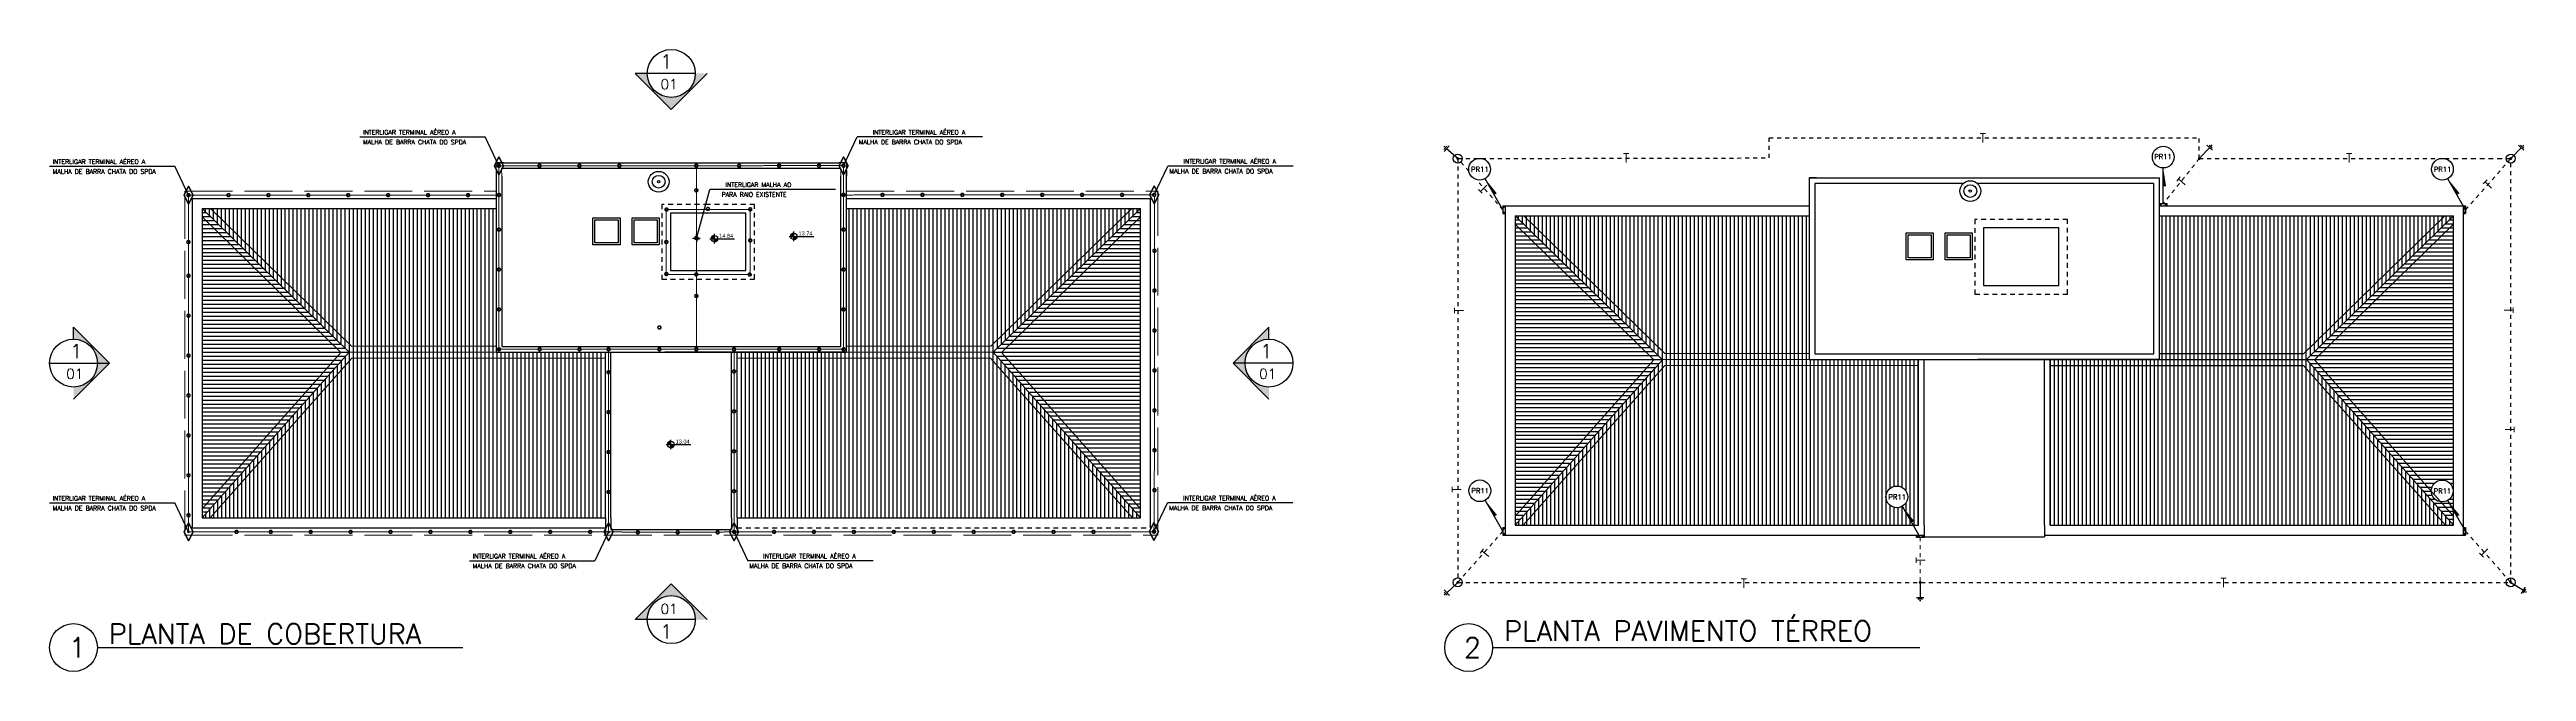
# Model space of a CAD drawing. Extents: x 0 to 11638, y -6007 to 0.
# Drawn here: x 11559.7 to 11621.7, y -5571 to -5555.4 of the extents above; entities that cross this region are included whole.
import ezdxf
from ezdxf.enums import TextEntityAlignment as Align

# ---------------------------------------------------------------- set-up
doc = ezdxf.new("R2010")
doc.units = 0
doc.linetypes.add('ACAD_ISO02W100', pattern=[15, 12, -3])
doc.linetypes.add('CONTINUO', pattern=[0])
doc.layers.get('0').update_dxf_attribs({"linetype": 'CONTINUOUS'})
for name, color, linetype in [('ARQ - Cotas', 1, 'CONTINUOUS'), ('ELE-BARRA CHATA ALUMÍNIO', 140, 'CONTINUOUS'), ('ELE-CONECTOR DE EMENDA', 153, 'CONTINUOUS'), ('ELE-CONECTOR SPLIT BOLT', 100, 'CONTINUOUS'), ('ELE-CX. INSPEÇÃO', 40, 'CONTINUOUS'), ('ELE-FIAÇÃO', 7, 'CONTINUOUS'), ('ELE-FIAÇÃO1', 7, 'CONTINUOUS'), ('ELE-HASTE COBREADA', 36, 'CONTINUOUS'), ('ELE-REBITE', 135, 'CONTINUOUS'), ('ELE-TERMINAL AÉREO', 171, 'CONTINUOUS'), ('ELE-TEXTOS', 7, 'CONTINUOUS')]:
    doc.layers.add(name, color=color, linetype=linetype)
doc.layers.add('ELE-FIXADOR GELCAM', color=160, linetype='CONTINUOUS', lineweight=20)
doc.styles.add('ARIAL', font='arial.ttf')
doc.styles.add('ROMANS', font='romans.shx', dxfattribs={"height": 0.3})

msp = doc.modelspace()

# ---------------------------------------------------------------- texts
at = {"lineweight": -2, "style": 'ROMANS'}
for s, width, insert, char_height, attachment_point in [('1', 2.4, (11575.296, -5555.548), 0.35, 3), ('01', 2.4, (11575.433, -5556.168), 0.25, 3), ('1', 2.4, (11560.224, -5562.805), 0.35, 1), ('1', 2.4, (11590.323, -5562.805), 0.35, 3), ('01', 2.4, (11560.122, -5563.425), 0.25, 1), ('01', 2.4, (11590.425, -5563.425), 0.25, 3), ('01', 2.4, (11575.433, -5569.564), 0.25, 9), ('PLANTA PAVIMENTO TÉRREO', 15.14067, (11596.128, -5569.74), 0.5, 1), ('1', 0.78764, (11560.187, -5570.159), 0.5, 1), ('PLANTA DE COBERTURA', 15.14067, (11561.188, -5569.817), 0.5, 1), ('1', 2.4, (11575.296, -5570.184), 0.35, 9), ('2', 0.78764, (11595.126, -5570.159), 0.5, 1)]:
    msp.add_mtext_dynamic_manual_height_columns(s, width=width, gutter_width=1500, heights=[0], dxfattribs=dict(at, insert=insert, char_height=char_height, attachment_point=attachment_point))
at = {"layer": 'ARQ - Cotas', "char_height": 0.1, "attachment_point": 7, "line_spacing_factor": 0.970891, "style": 'ARIAL'}
for s, insert in [('14.84', (11576.475, -5560.143, 1.9)), ('13.74', (11578.462, -5560.084, 1.9)), ('13.04', (11575.384, -5565.298))]:
    msp.add_mtext(s, dxfattribs=dict(at, insert=insert))
at = {"layer": 'ELE-BARRA CHATA ALUMÍNIO', "linetype": 'Continuous', "ltscale": 0.5, "style": 'ROMANS'}
for p in [(11595.525, -5558.425), (11619.635, -5558.425), (11605.975, -5566.634)]:
    msp.add_text('PR11', height=0.125, dxfattribs=at).set_placement(p, align=Align.MIDDLE_CENTER)
for rotation, p in [(0.12205, (11612.632, -5558.109)), (359.64823, (11595.531, -5566.48)), (0.21993, (11619.631, -5566.486))]:
    msp.add_text('PR11', height=0.125, rotation=rotation, dxfattribs=at).set_placement(p, align=Align.MIDDLE_CENTER)
at = {"layer": 'ELE-FIAÇÃO', "style": 'ROMANS'}
for p in [(11608.041, -5557.754), (11599.113, -5558.255), (11617.219, -5558.254), (11602.055, -5568.912), (11614.07, -5568.898)]:
    msp.add_text('T', height=0.225, dxfattribs=at).set_placement(p)
for rotation, p in [(133.60031, (11595.754, -5558.879)), (48.95147, (11613.138, -5558.874)), (45.03353, (11620.806, -5558.953)), (90, (11595.116, -5562.039)), (270, (11621.179, -5561.876)), (270, (11621.203, -5564.87)), (90, (11595.057, -5566.524)), (52.83249, (11595.706, -5568.185)), (90, (11606.673, -5568.298)), (136.4353, (11620.822, -5567.984))]:
    msp.add_text('T', height=0.225, rotation=rotation, dxfattribs=at).set_placement(p)
at = {"layer": 'ELE-TEXTOS', "style": 'ROMANS'}
for s, p in [('INTERLIGAR TERMINAL AÉREO A', (11567.554, -5557.555)), ('MALHA DE BARRA CHATA DO SPDA', (11567.554, -5557.8)), ('MALHA DE BARRA CHATA DO SPDA', (11579.97, -5557.8)), ('INTERLIGAR TERMINAL AÉREO A', (11580.318, -5557.555)), ('INTERLIGAR TERMINAL AÉREO A', (11559.782, -5558.292)), ('MALHA DE BARRA CHATA DO SPDA', (11559.782, -5558.537)), ('MALHA DE BARRA CHATA DO SPDA', (11587.751, -5558.529)), ('INTERLIGAR TERMINAL AÉREO A', (11588.099, -5558.284)), ('   PARA RAIO EXISTENTE', (11576.283, -5559.114)), ('INTERLIGAR MALHA AO', (11576.632, -5558.869)), ('INTERLIGAR TERMINAL AÉREO A', (11559.782, -5566.727)), ('INTERLIGAR TERMINAL AÉREO A', (11588.092, -5566.722)), ('MALHA DE BARRA CHATA DO SPDA', (11559.782, -5566.971)), ('MALHA DE BARRA CHATA DO SPDA', (11587.744, -5566.967)), ('INTERLIGAR TERMINAL AÉREO A', (11570.301, -5568.175)), ('MALHA DE BARRA CHATA DO SPDA', (11570.301, -5568.419)), ('MALHA DE BARRA CHATA DO SPDA', (11577.228, -5568.418)), ('INTERLIGAR TERMINAL AÉREO A', (11577.577, -5568.173))]:
    msp.add_text(s, height=0.1125, dxfattribs=at).set_placement(p)

# ---------------------------------------------------------------- hatches: boundary and pattern name
at = {"lineweight": -2}
h = msp.add_hatch(color=256, dxfattribs=at)
h.dxf.hatch_style = 1
h.paths.add_polyline_path([(11575.274, -5556.924), (11574.374, -5556.024), (11574.674, -5556.024, 1), (11575.874, -5556.024), (11576.174, -5556.024)])
h = msp.add_hatch(color=256, dxfattribs=at)
h.dxf.hatch_style = 1
h.paths.add_polyline_path([(11561.204, -5563.281), (11560.304, -5562.381), (11560.304, -5562.681, -1), (11560.304, -5563.881), (11560.304, -5564.181)])
h = msp.add_hatch(color=256, dxfattribs=at)
h.dxf.hatch_style = 1
h.paths.add_polyline_path([(11589.343, -5563.281), (11590.243, -5562.381), (11590.243, -5562.681, 1), (11590.243, -5563.881), (11590.243, -5564.181)])
h = msp.add_hatch(color=256, dxfattribs=at)
h.dxf.hatch_style = 1
h.paths.add_polyline_path([(11575.274, -5568.808), (11574.374, -5569.708), (11574.674, -5569.708, -1), (11575.874, -5569.708), (11576.174, -5569.708)])
at = {"layer": 'ARQ - Cotas', "linetype": 'Continuous', "lineweight": 0}
h = msp.add_hatch(color=256, dxfattribs=at)
edge = h.paths.add_edge_path()
edge.add_arc((11576.356, -5560.165), 0.0794, 90, 180)
edge.add_line((11576.277, -5560.165), (11576.356, -5560.165))
edge.add_line((11576.356, -5560.165), (11576.356, -5560.086))
h = msp.add_hatch(color=256, dxfattribs=at)
edge = h.paths.add_edge_path()
edge.add_arc((11576.356, -5560.165), 0.0794, 270, 360)
edge.add_line((11576.435, -5560.165), (11576.356, -5560.165))
edge.add_line((11576.356, -5560.165), (11576.356, -5560.245))
h = msp.add_hatch(color=256, dxfattribs=at)
edge = h.paths.add_edge_path()
edge.add_arc((11578.343, -5560.106), 0.0794, 90, 180)
edge.add_line((11578.263, -5560.106), (11578.343, -5560.106))
edge.add_line((11578.343, -5560.106), (11578.343, -5560.027))
h = msp.add_hatch(color=256, dxfattribs=at)
edge = h.paths.add_edge_path()
edge.add_arc((11578.343, -5560.106), 0.0794, 270, 360)
edge.add_line((11578.422, -5560.106), (11578.343, -5560.106))
edge.add_line((11578.343, -5560.106), (11578.343, -5560.186))
h = msp.add_hatch(color=256, dxfattribs=at)
edge = h.paths.add_edge_path()
edge.add_arc((11575.264, -5565.32), 0.0794, 90, 180)
edge.add_line((11575.185, -5565.32), (11575.264, -5565.32))
edge.add_line((11575.264, -5565.32), (11575.264, -5565.241))
h = msp.add_hatch(color=256, dxfattribs=at)
edge = h.paths.add_edge_path()
edge.add_arc((11575.264, -5565.32), 0.0794, 270, 360)
edge.add_line((11575.344, -5565.32), (11575.264, -5565.32))
edge.add_line((11575.264, -5565.32), (11575.264, -5565.399))
at = {"layer": 'ELE-BARRA CHATA ALUMÍNIO', "linetype": 'Continuous', "ltscale": 0.5}
for points in [[(11612.71, -5558.855), (11612.638, -5558.855), (11612.638, -5558.392)], [(11595.949, -5559.027), (11595.886, -5559.064), (11595.655, -5558.663)], [(11620.06, -5559.027), (11619.997, -5559.064), (11619.765, -5558.663)], [(11595.952, -5567.085), (11595.889, -5567.121), (11595.66, -5566.719)], [(11606.399, -5567.237), (11606.336, -5567.273), (11606.105, -5566.872)], [(11620.058, -5567.087), (11619.995, -5567.123), (11619.762, -5566.723)]]:
    msp.add_hatch(color=256, dxfattribs=at).paths.add_polyline_path(points)

# ---------------------------------------------------------------- linework, layer by layer
at = {"lineweight": -2}
for p, q in [((11574.674, -5556.024), (11574.374, -5556.024)), ((11574.374, -5556.024), (11575.274, -5556.924)), ((11575.874, -5556.024), (11574.674, -5556.024)), ((11576.174, -5556.024), (11575.274, -5556.924)), ((11560.304, -5562.681), (11560.304, -5562.381)), ((11560.304, -5562.381), (11561.204, -5563.281)), ((11590.243, -5562.381), (11589.343, -5563.281)), ((11590.243, -5562.681), (11590.243, -5562.381)), ((11559.704, -5563.281), (11561.204, -5563.281)), ((11560.304, -5564.181), (11561.204, -5563.281)), ((11590.843, -5563.281), (11589.343, -5563.281)), ((11590.243, -5564.181), (11589.343, -5563.281)), ((11574.374, -5569.708), (11575.274, -5568.808)), ((11576.174, -5569.708), (11575.274, -5568.808)), ((11574.674, -5569.708), (11574.374, -5569.708)), ((11575.874, -5569.708), (11574.674, -5569.708)), ((11560.904, -5570.408), (11570.052, -5570.408)), ((11595.844, -5570.408), (11606.546, -5570.408))]:
    msp.add_line(p, q, dxfattribs=at)
at = {"color": 32, "linetype": 'ACAD_ISO02W100', "ltscale": 0.001, "true_color": 0xcd6928}
for p, q in [((11602.772, -5557.641), (11613.542, -5557.641)), ((11602.772, -5558.141), (11602.772, -5557.641)), ((11613.542, -5558.156), (11613.542, -5557.641))]:
    msp.add_line(p, q, dxfattribs=at)
for p, q in [((11571.074, -5558.266), (11570.889, -5558.266)), ((11570.889, -5558.266), (11571.029, -5558.266)), ((11570.889, -5558.456), (11570.889, -5563.006)), ((11579.519, -5558.406), (11571.029, -5558.406)), ((11571.074, -5558.266), (11579.474, -5558.266)), ((11579.659, -5558.266), (11579.474, -5558.266)), ((11579.659, -5563.006), (11579.659, -5558.456)), ((11579.659, -5558.456), (11579.659, -5558.596)), ((11563.274, -5559.156), (11563.274, -5567.406)), ((11563.274, -5559.156), (11570.889, -5559.156)), ((11571.029, -5558.596), (11571.029, -5562.866)), ((11579.519, -5562.866), (11579.519, -5558.596)), ((11579.659, -5559.156), (11587.274, -5559.156)), ((11587.274, -5567.406), (11587.274, -5559.156)), ((11603.957, -5558.641), (11603.772, -5558.641)), ((11603.772, -5558.641), (11603.772, -5563.191)), ((11603.772, -5558.641), (11612.542, -5558.641)), ((11603.912, -5558.781), (11603.912, -5563.051)), ((11607.63, -5558.781), (11603.912, -5558.781)), ((11612.402, -5558.781), (11607.984, -5558.781)), ((11612.402, -5563.051), (11612.402, -5558.781)), ((11612.542, -5563.191), (11612.542, -5558.641)), ((11563.524, -5559.406), (11563.524, -5567.156)), ((11563.524, -5559.406), (11570.889, -5559.406)), ((11579.659, -5559.406), (11587.024, -5559.406)), ((11587.024, -5567.156), (11587.024, -5559.406)), ((11596.407, -5559.591), (11596.407, -5567.341)), ((11596.407, -5559.591), (11603.772, -5559.591)), ((11612.542, -5559.591), (11619.907, -5559.591)), ((11619.907, -5567.341), (11619.907, -5559.591)), ((11571.029, -5562.866), (11579.519, -5562.866)), ((11570.889, -5563.006), (11579.659, -5563.006)), ((11573.624, -5567.156), (11573.624, -5563.006)), ((11573.764, -5567.156), (11573.764, -5563.006)), ((11579.659, -5563.006), (11575.109, -5563.006)), ((11576.784, -5567.156), (11576.784, -5563.006)), ((11576.924, -5567.156), (11576.924, -5563.006)), ((11603.772, -5563.191), (11612.542, -5563.191)), ((11603.912, -5563.051), (11612.402, -5563.051)), ((11606.507, -5567.341), (11606.507, -5563.191)), ((11606.647, -5567.341), (11606.647, -5563.191)), ((11612.542, -5563.191), (11607.992, -5563.191)), ((11609.667, -5567.341), (11609.667, -5563.191)), ((11609.807, -5567.341), (11609.807, -5563.191)), ((11563.524, -5567.156), (11573.624, -5567.156)), ((11573.624, -5567.156), (11573.624, -5567.406)), ((11573.764, -5567.156), (11573.764, -5567.451)), ((11576.784, -5567.156), (11576.784, -5567.451)), ((11576.924, -5567.156), (11587.024, -5567.156)), ((11576.924, -5567.156), (11576.924, -5567.591)), ((11563.274, -5567.406), (11573.624, -5567.406)), ((11573.624, -5567.406), (11573.624, -5567.591)), ((11573.764, -5567.451), (11576.784, -5567.451)), ((11596.407, -5567.341), (11606.507, -5567.341)), ((11606.647, -5567.341), (11606.647, -5567.636)), ((11606.647, -5567.636), (11609.667, -5567.636)), ((11609.667, -5567.341), (11609.667, -5567.636)), ((11609.807, -5567.341), (11619.907, -5567.341))]:
    msp.add_line(p, q)
at = {"color": 32, "linetype": 'ACAD_ISO02W100', "ltscale": 0.001, "true_color": 0xcd6928, "transparency": 33554684}
for p, q in [((11594.972, -5558.156), (11602.772, -5558.141)), ((11594.972, -5558.156), (11594.972, -5568.776)), ((11613.542, -5558.156), (11619.575, -5558.156)), ((11621.342, -5568.776), (11621.342, -5558.156)), ((11594.972, -5568.776), (11621.342, -5568.776))]:
    msp.add_line(p, q, dxfattribs=at)
at = {"color": 32, "linetype": 'ACAD_ISO02W100', "ltscale": 0.01, "true_color": 0xcd6928, "transparency": 33554684}
msp.add_line((11619.683, -5558.156), (11621.342, -5558.156), dxfattribs=at)
at = {"linetype": 'ACAD_ISO02W100', "lineweight": 9, "ltscale": 0.1, "transparency": 33554684}
for p, q in [((11563.089, -5558.971), (11563.089, -5567.591)), ((11563.089, -5558.971), (11570.889, -5558.971)), ((11579.659, -5558.971), (11587.459, -5558.971)), ((11587.459, -5567.591), (11587.459, -5558.971)), ((11563.089, -5567.591), (11587.459, -5567.591))]:
    msp.add_line(p, q, dxfattribs=at)
at = {"lineweight": 15, "ltscale": 0.1}
for p, q in [((11567.209, -5563.006), (11563.524, -5559.406)), ((11567.001, -5563.013), (11563.524, -5559.616)), ((11567.27, -5562.856), (11563.738, -5559.406)), ((11583.277, -5562.856), (11586.809, -5559.406)), ((11583.339, -5563.006), (11587.024, -5559.406)), ((11583.546, -5563.013), (11587.024, -5559.616)), ((11600.092, -5563.191), (11596.407, -5559.591)), ((11599.885, -5563.198), (11596.407, -5559.801)), ((11600.153, -5563.041), (11596.622, -5559.591)), ((11570.889, -5562.856), (11567.27, -5562.856)), ((11567.313, -5562.899), (11567.309, -5562.894)), ((11579.659, -5562.856), (11583.277, -5562.856)), ((11567.209, -5563.006), (11563.524, -5567.156)), ((11567.008, -5563.006), (11563.524, -5566.93)), ((11567.276, -5563.156), (11563.724, -5567.156)), ((11570.889, -5563.006), (11567.209, -5563.006)), ((11573.624, -5563.156), (11567.276, -5563.156)), ((11576.924, -5563.156), (11583.271, -5563.156)), ((11579.659, -5563.006), (11583.339, -5563.006)), ((11583.271, -5563.156), (11586.823, -5567.156)), ((11583.339, -5563.006), (11587.024, -5567.156)), ((11583.546, -5563.013), (11587.024, -5566.93)), ((11600.097, -5563.196), (11596.407, -5567.341)), ((11599.885, -5563.198), (11596.407, -5567.115)), ((11600.159, -5563.341), (11596.608, -5567.341)), ((11603.772, -5563.191), (11600.092, -5563.191)), ((11603.772, -5563.041), (11600.153, -5563.041)), ((11606.507, -5563.341), (11600.159, -5563.341))]:
    msp.add_line(p, q, dxfattribs=at)
at = {"color": 252, "ltscale": 0.1, "true_color": 0x939598}
for p, q in [((11563.524, -5559.506), (11563.626, -5559.506)), ((11563.524, -5559.606), (11563.728, -5559.606)), ((11563.524, -5559.706), (11563.831, -5559.706)), ((11563.524, -5559.806), (11563.933, -5559.806)), ((11563.609, -5559.489), (11563.609, -5559.406)), ((11563.709, -5559.587), (11563.709, -5559.406)), ((11563.809, -5559.685), (11563.809, -5559.406)), ((11563.909, -5559.782), (11563.909, -5559.406)), ((11564.009, -5559.88), (11564.009, -5559.406)), ((11564.109, -5559.978), (11564.109, -5559.406)), ((11564.209, -5560.075), (11564.209, -5559.406)), ((11564.309, -5560.173), (11564.309, -5559.406)), ((11564.409, -5560.271), (11564.409, -5559.406)), ((11564.509, -5560.368), (11564.509, -5559.406)), ((11564.609, -5560.466), (11564.609, -5559.406)), ((11564.709, -5560.564), (11564.709, -5559.406)), ((11564.809, -5560.661), (11564.809, -5559.406)), ((11564.909, -5560.759), (11564.909, -5559.406)), ((11565.009, -5560.857), (11565.009, -5559.406)), ((11565.109, -5560.955), (11565.109, -5559.406)), ((11565.209, -5561.052), (11565.209, -5559.406)), ((11565.309, -5561.15), (11565.309, -5559.406)), ((11565.409, -5561.248), (11565.409, -5559.406)), ((11565.509, -5561.345), (11565.509, -5559.406)), ((11565.609, -5561.443), (11565.609, -5559.406)), ((11565.709, -5561.541), (11565.709, -5559.406)), ((11565.809, -5561.638), (11565.809, -5559.406)), ((11565.909, -5561.742), (11565.909, -5559.406)), ((11566.009, -5561.834), (11566.009, -5559.406)), ((11566.109, -5561.931), (11566.109, -5559.406)), ((11566.209, -5562.029), (11566.209, -5559.406)), ((11566.309, -5562.127), (11566.309, -5559.406)), ((11566.409, -5562.225), (11566.409, -5559.406)), ((11566.509, -5562.322), (11566.509, -5559.406)), ((11566.609, -5562.42), (11566.609, -5559.406)), ((11566.709, -5562.518), (11566.709, -5559.406)), ((11566.809, -5562.615), (11566.809, -5559.406)), ((11566.909, -5562.713), (11566.909, -5559.406)), ((11567.009, -5562.811), (11567.009, -5559.406)), ((11567.009, -5562.811), (11567.009, -5559.406)), ((11567.109, -5562.908), (11567.109, -5559.406)), ((11567.209, -5559.406), (11567.209, -5567.156)), ((11567.309, -5559.406), (11567.309, -5567.156)), ((11567.409, -5559.406), (11567.409, -5567.156)), ((11567.509, -5559.406), (11567.509, -5567.156)), ((11567.609, -5559.406), (11567.609, -5567.156)), ((11567.709, -5559.406), (11567.709, -5567.156)), ((11567.809, -5559.406), (11567.809, -5567.156)), ((11567.909, -5559.406), (11567.909, -5567.156)), ((11568.009, -5559.406), (11568.009, -5567.156)), ((11568.109, -5559.406), (11568.109, -5567.156)), ((11568.209, -5559.406), (11568.209, -5567.156)), ((11568.309, -5559.406), (11568.309, -5567.156)), ((11568.409, -5559.406), (11568.409, -5567.156)), ((11568.509, -5559.406), (11568.509, -5567.156)), ((11568.609, -5559.406), (11568.609, -5567.156)), ((11568.709, -5559.406), (11568.709, -5567.156)), ((11568.809, -5559.406), (11568.809, -5567.156)), ((11568.909, -5559.406), (11568.909, -5567.156)), ((11569.009, -5559.406), (11569.009, -5567.156)), ((11569.109, -5559.406), (11569.109, -5567.156)), ((11569.209, -5559.406), (11569.209, -5567.156)), ((11569.309, -5559.406), (11569.309, -5567.156)), ((11569.409, -5559.406), (11569.409, -5567.156)), ((11569.509, -5559.406), (11569.509, -5567.156)), ((11569.609, -5559.406), (11569.609, -5567.156)), ((11569.709, -5559.406), (11569.709, -5567.156)), ((11569.809, -5559.406), (11569.809, -5567.156)), ((11569.909, -5559.406), (11569.909, -5567.156)), ((11570.009, -5559.406), (11570.009, -5567.156)), ((11570.109, -5559.406), (11570.109, -5567.156)), ((11570.209, -5559.406), (11570.209, -5567.156)), ((11570.309, -5559.406), (11570.309, -5567.156)), ((11570.409, -5559.406), (11570.409, -5567.156)), ((11570.509, -5559.406), (11570.509, -5567.156)), ((11570.609, -5559.406), (11570.609, -5567.156)), ((11570.709, -5559.406), (11570.709, -5567.156)), ((11570.809, -5559.406), (11570.809, -5567.156)), ((11596.407, -5559.691), (11596.509, -5559.691)), ((11596.407, -5559.791), (11596.612, -5559.791)), ((11596.492, -5559.674), (11596.492, -5559.591)), ((11596.592, -5559.772), (11596.592, -5559.591)), ((11596.692, -5559.87), (11596.692, -5559.591)), ((11596.792, -5559.967), (11596.792, -5559.591)), ((11596.892, -5560.065), (11596.892, -5559.591)), ((11596.992, -5560.163), (11596.992, -5559.591)), ((11597.092, -5560.26), (11597.092, -5559.591)), ((11597.192, -5560.358), (11597.192, -5559.591)), ((11597.292, -5560.456), (11597.292, -5559.591)), ((11597.392, -5560.553), (11597.392, -5559.591)), ((11597.492, -5560.651), (11597.492, -5559.591)), ((11597.592, -5560.749), (11597.592, -5559.591)), ((11597.692, -5560.846), (11597.692, -5559.591)), ((11597.792, -5560.944), (11597.792, -5559.591)), ((11597.892, -5561.042), (11597.892, -5559.591)), ((11597.992, -5561.14), (11597.992, -5559.591)), ((11598.092, -5561.237), (11598.092, -5559.591)), ((11598.192, -5561.335), (11598.192, -5559.591)), ((11598.292, -5561.433), (11598.292, -5559.591)), ((11598.392, -5561.53), (11598.392, -5559.591)), ((11598.492, -5561.628), (11598.492, -5559.591)), ((11598.592, -5561.726), (11598.592, -5559.591)), ((11598.692, -5561.823), (11598.692, -5559.591)), ((11598.792, -5561.927), (11598.792, -5559.591)), ((11598.892, -5562.019), (11598.892, -5559.591)), ((11598.992, -5562.116), (11598.992, -5559.591)), ((11599.092, -5562.214), (11599.092, -5559.591)), ((11599.192, -5562.312), (11599.192, -5559.591)), ((11599.292, -5562.41), (11599.292, -5559.591)), ((11599.392, -5562.507), (11599.392, -5559.591)), ((11599.492, -5562.605), (11599.492, -5559.591)), ((11599.592, -5562.703), (11599.592, -5559.591)), ((11599.692, -5562.8), (11599.692, -5559.591)), ((11599.792, -5562.898), (11599.792, -5559.591)), ((11599.892, -5562.996), (11599.892, -5559.591)), ((11599.892, -5562.996), (11599.892, -5559.591)), ((11599.992, -5563.093), (11599.992, -5559.591)), ((11600.092, -5559.591), (11600.092, -5567.341)), ((11600.192, -5559.591), (11600.192, -5567.341)), ((11600.292, -5559.591), (11600.292, -5567.341)), ((11600.392, -5559.591), (11600.392, -5567.341)), ((11600.492, -5559.591), (11600.492, -5567.341)), ((11600.592, -5559.591), (11600.592, -5567.341)), ((11600.692, -5559.591), (11600.692, -5567.341)), ((11600.792, -5559.591), (11600.792, -5567.341)), ((11600.892, -5559.591), (11600.892, -5567.341)), ((11600.992, -5559.591), (11600.992, -5567.341)), ((11601.092, -5559.591), (11601.092, -5567.341)), ((11601.192, -5559.591), (11601.192, -5567.341)), ((11601.292, -5559.591), (11601.292, -5567.341)), ((11601.392, -5559.591), (11601.392, -5567.341)), ((11601.492, -5559.591), (11601.492, -5567.341)), ((11601.592, -5559.591), (11601.592, -5567.341)), ((11601.692, -5559.591), (11601.692, -5567.341)), ((11601.792, -5559.591), (11601.792, -5567.341)), ((11601.892, -5559.591), (11601.892, -5567.341)), ((11601.992, -5559.591), (11601.992, -5567.339)), ((11602.092, -5559.591), (11602.092, -5567.339)), ((11602.192, -5559.591), (11602.192, -5567.339)), ((11602.292, -5559.591), (11602.292, -5567.339)), ((11602.392, -5559.591), (11602.392, -5567.339)), ((11602.492, -5559.591), (11602.492, -5567.341)), ((11602.592, -5559.591), (11602.592, -5567.341)), ((11602.692, -5559.591), (11602.692, -5567.341)), ((11602.792, -5559.591), (11602.792, -5567.341)), ((11602.892, -5559.591), (11602.892, -5567.341)), ((11602.992, -5559.591), (11602.992, -5567.341)), ((11603.092, -5559.591), (11603.092, -5567.341)), ((11603.192, -5559.591), (11603.192, -5567.341)), ((11603.292, -5559.591), (11603.292, -5567.341)), ((11603.392, -5559.591), (11603.392, -5567.341)), ((11603.492, -5559.591), (11603.492, -5567.341)), ((11603.592, -5559.591), (11603.592, -5567.341)), ((11603.692, -5559.591), (11603.692, -5567.341)), ((11612.607, -5559.591), (11612.607, -5567.341)), ((11612.707, -5559.591), (11612.707, -5567.341)), ((11612.807, -5559.591), (11612.807, -5567.341)), ((11612.907, -5559.591), (11612.907, -5567.341)), ((11613.007, -5559.591), (11613.007, -5567.341)), ((11613.107, -5559.591), (11613.107, -5567.341)), ((11613.207, -5559.591), (11613.207, -5567.341)), ((11613.307, -5559.591), (11613.307, -5567.341)), ((11613.407, -5559.591), (11613.407, -5567.341)), ((11613.507, -5559.591), (11613.507, -5567.341)), ((11613.607, -5559.591), (11613.607, -5567.341)), ((11613.707, -5559.591), (11613.707, -5567.341)), ((11613.807, -5559.591), (11613.807, -5567.341)), ((11613.907, -5559.591), (11613.907, -5567.341)), ((11614.007, -5559.591), (11614.007, -5567.341)), ((11614.107, -5559.591), (11614.107, -5567.341)), ((11614.207, -5559.591), (11614.207, -5567.341)), ((11614.307, -5559.591), (11614.307, -5567.341)), ((11614.407, -5559.591), (11614.407, -5567.341)), ((11614.507, -5559.591), (11614.507, -5567.341)), ((11614.607, -5559.591), (11614.607, -5567.341)), ((11614.707, -5559.591), (11614.707, -5567.341)), ((11614.807, -5559.591), (11614.807, -5567.341)), ((11614.907, -5559.591), (11614.907, -5567.341)), ((11615.007, -5559.591), (11615.007, -5567.341)), ((11615.107, -5559.591), (11615.107, -5567.341)), ((11615.207, -5559.591), (11615.207, -5567.341)), ((11615.307, -5559.591), (11615.307, -5567.341)), ((11615.407, -5559.591), (11615.407, -5567.341)), ((11615.507, -5559.591), (11615.507, -5567.341)), ((11615.607, -5559.591), (11615.607, -5567.341)), ((11615.707, -5559.591), (11615.707, -5567.341)), ((11615.807, -5559.591), (11615.807, -5567.341)), ((11615.907, -5559.591), (11615.907, -5567.341)), ((11616.007, -5559.591), (11616.007, -5567.341)), ((11616.107, -5559.591), (11616.107, -5567.341)), ((11616.207, -5559.591), (11616.207, -5567.341)), ((11616.325, -5563.091), (11616.325, -5559.591)), ((11616.425, -5562.993), (11616.425, -5559.591)), ((11616.525, -5562.896), (11616.525, -5559.591)), ((11616.625, -5562.798), (11616.625, -5559.591)), ((11616.725, -5562.7), (11616.725, -5559.591)), ((11616.825, -5562.602), (11616.825, -5559.591)), ((11616.925, -5562.505), (11616.925, -5559.591)), ((11617.025, -5562.407), (11617.025, -5559.591)), ((11617.125, -5562.309), (11617.125, -5559.591)), ((11617.225, -5562.212), (11617.225, -5559.591)), ((11617.325, -5562.114), (11617.325, -5559.591)), ((11617.425, -5562.016), (11617.425, -5559.591)), ((11617.525, -5561.919), (11617.525, -5559.591)), ((11617.625, -5561.821), (11617.625, -5559.591)), ((11617.725, -5561.723), (11617.725, -5559.591)), ((11617.825, -5561.626), (11617.825, -5559.591)), ((11617.925, -5561.528), (11617.925, -5559.591)), ((11618.025, -5561.43), (11618.025, -5559.591)), ((11618.125, -5561.332), (11618.125, -5559.591)), ((11618.225, -5561.235), (11618.225, -5559.591)), ((11618.325, -5561.137), (11618.325, -5559.591)), ((11618.425, -5561.039), (11618.425, -5559.591)), ((11618.525, -5560.942), (11618.525, -5559.591)), ((11618.625, -5560.844), (11618.625, -5559.591)), ((11618.725, -5560.746), (11618.725, -5559.591)), ((11618.825, -5560.649), (11618.825, -5559.591)), ((11618.925, -5560.551), (11618.925, -5559.591)), ((11619.025, -5560.453), (11619.025, -5559.591)), ((11619.125, -5560.356), (11619.125, -5559.591)), ((11619.225, -5560.258), (11619.225, -5559.591)), ((11619.325, -5560.16), (11619.325, -5559.591)), ((11619.425, -5560.062), (11619.425, -5559.591)), ((11619.525, -5559.965), (11619.525, -5559.591)), ((11619.625, -5559.867), (11619.625, -5559.591)), ((11619.702, -5559.791), (11619.907, -5559.791)), ((11619.725, -5559.769), (11619.725, -5559.591)), ((11619.805, -5559.691), (11619.907, -5559.691)), ((11619.825, -5559.672), (11619.825, -5559.591)), ((11563.524, -5559.906), (11564.035, -5559.906)), ((11563.524, -5560.006), (11564.138, -5560.006)), ((11563.524, -5560.106), (11564.24, -5560.106)), ((11563.524, -5560.206), (11564.342, -5560.206)), ((11563.524, -5560.306), (11564.445, -5560.306)), ((11563.524, -5560.406), (11564.547, -5560.406)), ((11596.407, -5559.891), (11596.714, -5559.891)), ((11596.407, -5559.991), (11596.816, -5559.991)), ((11596.407, -5560.091), (11596.919, -5560.091)), ((11596.407, -5560.191), (11597.021, -5560.191)), ((11596.407, -5560.291), (11597.124, -5560.291)), ((11596.407, -5560.391), (11597.226, -5560.391)), ((11619.088, -5560.391), (11619.907, -5560.391)), ((11619.19, -5560.291), (11619.907, -5560.291)), ((11619.293, -5560.191), (11619.907, -5560.191)), ((11619.395, -5560.091), (11619.907, -5560.091)), ((11619.498, -5559.991), (11619.907, -5559.991)), ((11619.6, -5559.891), (11619.907, -5559.891)), ((11563.524, -5560.506), (11564.649, -5560.506)), ((11563.524, -5560.606), (11564.752, -5560.606)), ((11563.524, -5560.706), (11564.854, -5560.706)), ((11563.524, -5560.806), (11564.957, -5560.806)), ((11563.524, -5560.906), (11565.059, -5560.906)), ((11563.524, -5561.006), (11565.161, -5561.006)), ((11596.407, -5560.491), (11597.328, -5560.491)), ((11596.407, -5560.591), (11597.431, -5560.591)), ((11596.407, -5560.691), (11597.533, -5560.691)), ((11596.407, -5560.791), (11597.635, -5560.791)), ((11596.407, -5560.891), (11597.738, -5560.891)), ((11596.407, -5560.991), (11597.84, -5560.991)), ((11618.474, -5560.991), (11619.907, -5560.991)), ((11618.576, -5560.891), (11619.907, -5560.891)), ((11618.679, -5560.791), (11619.907, -5560.791)), ((11618.781, -5560.691), (11619.907, -5560.691)), ((11618.883, -5560.591), (11619.907, -5560.591)), ((11618.986, -5560.491), (11619.907, -5560.491)), ((11563.524, -5561.106), (11565.264, -5561.106)), ((11563.524, -5561.206), (11565.366, -5561.206)), ((11563.524, -5561.306), (11565.468, -5561.306)), ((11563.524, -5561.406), (11565.571, -5561.406)), ((11563.524, -5561.506), (11565.673, -5561.506)), ((11563.524, -5561.606), (11565.775, -5561.606)), ((11596.407, -5561.091), (11597.942, -5561.091)), ((11596.407, -5561.191), (11598.045, -5561.191)), ((11596.407, -5561.291), (11598.147, -5561.291)), ((11596.407, -5561.391), (11598.25, -5561.391)), ((11596.407, -5561.491), (11598.352, -5561.491)), ((11596.407, -5561.591), (11598.454, -5561.591)), ((11617.86, -5561.591), (11619.907, -5561.591)), ((11617.962, -5561.491), (11619.907, -5561.491)), ((11618.065, -5561.391), (11619.907, -5561.391)), ((11618.167, -5561.291), (11619.907, -5561.291)), ((11618.269, -5561.191), (11619.907, -5561.191)), ((11618.372, -5561.091), (11619.907, -5561.091)), ((11563.524, -5561.706), (11565.878, -5561.706)), ((11563.524, -5561.806), (11565.98, -5561.806)), ((11563.524, -5561.906), (11566.083, -5561.906)), ((11563.524, -5562.006), (11566.185, -5562.006)), ((11563.524, -5562.106), (11566.287, -5562.106)), ((11563.524, -5562.206), (11566.39, -5562.206)), ((11596.407, -5561.691), (11598.557, -5561.691)), ((11596.407, -5561.791), (11598.659, -5561.791)), ((11596.407, -5561.891), (11598.761, -5561.891)), ((11596.407, -5561.991), (11598.864, -5561.991)), ((11596.407, -5562.091), (11598.966, -5562.091)), ((11596.407, -5562.191), (11599.068, -5562.191)), ((11596.407, -5562.291), (11599.171, -5562.291)), ((11617.143, -5562.291), (11619.907, -5562.291)), ((11617.246, -5562.191), (11619.907, -5562.191)), ((11617.348, -5562.091), (11619.907, -5562.091)), ((11617.45, -5561.991), (11619.907, -5561.991)), ((11617.553, -5561.891), (11619.907, -5561.891)), ((11617.655, -5561.791), (11619.907, -5561.791)), ((11617.757, -5561.691), (11619.907, -5561.691)), ((11563.524, -5562.306), (11566.492, -5562.306)), ((11563.524, -5562.406), (11566.594, -5562.406)), ((11563.524, -5562.506), (11566.697, -5562.506)), ((11563.524, -5562.606), (11566.799, -5562.606)), ((11563.524, -5562.706), (11566.901, -5562.706)), ((11563.524, -5562.806), (11567.004, -5562.806)), ((11563.524, -5562.906), (11567.106, -5562.906)), ((11596.407, -5562.391), (11599.273, -5562.391)), ((11596.407, -5562.491), (11599.375, -5562.491)), ((11596.407, -5562.591), (11599.478, -5562.591)), ((11596.407, -5562.691), (11599.58, -5562.691)), ((11596.407, -5562.791), (11599.683, -5562.791)), ((11596.407, -5562.891), (11599.785, -5562.891)), ((11616.529, -5562.891), (11619.907, -5562.891)), ((11616.631, -5562.791), (11619.907, -5562.791)), ((11616.734, -5562.691), (11619.907, -5562.691)), ((11616.836, -5562.591), (11619.907, -5562.591)), ((11616.939, -5562.491), (11619.907, -5562.491)), ((11617.041, -5562.391), (11619.907, -5562.391)), ((11563.524, -5563.006), (11567.209, -5563.006)), ((11563.524, -5563.106), (11567.12, -5563.106)), ((11563.524, -5563.206), (11567.031, -5563.206)), ((11563.524, -5563.306), (11566.942, -5563.306)), ((11563.524, -5563.406), (11566.853, -5563.406)), ((11563.524, -5563.506), (11566.765, -5563.506)), ((11566.809, -5563.457), (11566.809, -5567.156)), ((11566.909, -5563.344), (11566.909, -5567.156)), ((11567.009, -5563.231), (11567.009, -5567.156)), ((11567.109, -5563.119), (11567.109, -5567.156)), ((11570.909, -5563.006), (11570.909, -5567.156)), ((11571.009, -5563.006), (11571.009, -5567.156)), ((11571.109, -5563.006), (11571.109, -5567.156)), ((11571.209, -5563.006), (11571.209, -5567.156)), ((11571.309, -5563.006), (11571.309, -5567.156)), ((11571.409, -5563.006), (11571.409, -5567.156)), ((11571.509, -5563.006), (11571.509, -5567.156)), ((11571.609, -5563.006), (11571.609, -5567.156)), ((11571.709, -5563.006), (11571.709, -5567.156)), ((11571.809, -5563.006), (11571.809, -5567.156)), ((11571.909, -5563.006), (11571.909, -5567.156)), ((11572.009, -5563.006), (11572.009, -5567.156)), ((11572.109, -5563.006), (11572.109, -5567.156)), ((11572.209, -5563.006), (11572.209, -5567.156)), ((11572.309, -5563.006), (11572.309, -5567.156)), ((11572.409, -5563.006), (11572.409, -5567.156)), ((11572.509, -5563.006), (11572.509, -5567.156)), ((11572.609, -5563.006), (11572.609, -5567.156)), ((11572.709, -5563.006), (11572.709, -5567.156)), ((11572.809, -5563.006), (11572.809, -5567.156)), ((11572.909, -5563.006), (11572.909, -5567.156)), ((11573.009, -5563.006), (11573.009, -5567.156)), ((11573.109, -5563.006), (11573.109, -5567.156)), ((11573.209, -5563.006), (11573.209, -5567.156)), ((11577.024, -5563.006), (11577.024, -5567.156)), ((11577.124, -5563.006), (11577.124, -5567.156)), ((11577.224, -5563.006), (11577.224, -5567.156)), ((11577.324, -5563.006), (11577.324, -5567.156)), ((11577.424, -5563.006), (11577.424, -5567.156)), ((11577.524, -5563.006), (11577.524, -5567.156)), ((11577.624, -5563.006), (11577.624, -5567.156)), ((11577.724, -5563.006), (11577.724, -5567.156)), ((11577.824, -5563.006), (11577.824, -5567.156)), ((11577.924, -5563.006), (11577.924, -5567.156)), ((11578.024, -5563.006), (11578.024, -5567.156)), ((11578.124, -5563.006), (11578.124, -5567.156)), ((11578.224, -5563.006), (11578.224, -5567.156)), ((11578.324, -5563.006), (11578.324, -5567.156)), ((11578.424, -5563.006), (11578.424, -5567.156)), ((11578.524, -5563.006), (11578.524, -5567.156)), ((11578.624, -5563.006), (11578.624, -5567.156)), ((11578.724, -5563.006), (11578.724, -5567.156)), ((11578.824, -5563.006), (11578.824, -5567.156)), ((11578.924, -5563.006), (11578.924, -5567.156)), ((11579.024, -5563.006), (11579.024, -5567.156)), ((11579.124, -5563.006), (11579.124, -5567.156)), ((11579.224, -5563.006), (11579.224, -5567.156)), ((11579.324, -5563.006), (11579.324, -5567.156)), ((11579.424, -5563.006), (11579.424, -5567.156)), ((11579.524, -5563.006), (11579.524, -5567.156)), ((11579.624, -5563.006), (11579.624, -5567.156)), ((11583.424, -5563.102), (11583.424, -5567.156)), ((11583.524, -5563.214), (11583.524, -5567.156)), ((11583.624, -5563.327), (11583.624, -5567.156)), ((11583.724, -5563.44), (11583.724, -5567.156)), ((11596.407, -5562.991), (11599.887, -5562.991)), ((11596.407, -5563.091), (11599.99, -5563.091)), ((11596.407, -5563.191), (11600.092, -5563.191)), ((11596.407, -5563.291), (11600.003, -5563.291)), ((11596.407, -5563.391), (11599.914, -5563.391)), ((11596.407, -5563.491), (11599.826, -5563.491)), ((11599.792, -5563.529), (11599.792, -5567.341)), ((11599.892, -5563.416), (11599.892, -5567.341)), ((11599.992, -5563.304), (11599.992, -5567.341)), ((11603.792, -5563.191), (11603.792, -5567.341)), ((11603.892, -5563.191), (11603.892, -5567.341)), ((11603.992, -5563.191), (11603.992, -5567.341)), ((11604.092, -5563.191), (11604.092, -5567.341)), ((11604.192, -5563.191), (11604.192, -5567.341)), ((11604.292, -5563.191), (11604.292, -5567.341)), ((11604.392, -5563.191), (11604.392, -5567.341)), ((11604.492, -5563.191), (11604.492, -5567.341)), ((11604.592, -5563.191), (11604.592, -5567.341)), ((11604.692, -5563.191), (11604.692, -5567.341)), ((11604.792, -5563.191), (11604.792, -5567.341)), ((11604.892, -5563.191), (11604.892, -5567.341)), ((11604.992, -5563.191), (11604.992, -5567.341)), ((11605.092, -5563.191), (11605.092, -5567.341)), ((11605.192, -5563.191), (11605.192, -5567.341)), ((11605.292, -5563.191), (11605.292, -5567.341)), ((11605.392, -5563.191), (11605.392, -5567.341)), ((11605.492, -5563.191), (11605.492, -5567.341)), ((11605.592, -5563.191), (11605.592, -5567.341)), ((11605.692, -5563.191), (11605.692, -5567.341)), ((11605.792, -5563.191), (11605.792, -5566.425)), ((11605.892, -5563.191), (11605.892, -5566.371)), ((11605.992, -5563.191), (11605.992, -5566.361)), ((11606.092, -5563.191), (11606.092, -5566.39)), ((11606.192, -5563.191), (11606.192, -5566.477)), ((11606.292, -5563.191), (11606.292, -5567.341)), ((11606.392, -5563.191), (11606.392, -5567.341)), ((11606.492, -5563.191), (11606.492, -5567.341)), ((11609.807, -5563.191), (11609.807, -5567.341)), ((11609.907, -5563.191), (11609.907, -5567.341)), ((11610.007, -5563.191), (11610.007, -5567.341)), ((11610.107, -5563.191), (11610.107, -5567.341)), ((11610.207, -5563.191), (11610.207, -5567.341)), ((11610.307, -5563.191), (11610.307, -5567.341)), ((11610.407, -5563.191), (11610.407, -5567.341)), ((11610.507, -5563.191), (11610.507, -5567.341)), ((11610.607, -5563.191), (11610.607, -5567.341)), ((11610.707, -5563.191), (11610.707, -5567.341)), ((11610.807, -5563.191), (11610.807, -5567.341)), ((11610.907, -5563.191), (11610.907, -5567.341)), ((11611.007, -5563.191), (11611.007, -5567.341)), ((11611.107, -5563.191), (11611.107, -5567.341)), ((11611.207, -5563.191), (11611.207, -5567.341)), ((11611.307, -5563.191), (11611.307, -5567.341)), ((11611.407, -5563.191), (11611.407, -5567.341)), ((11611.507, -5563.191), (11611.507, -5567.341)), ((11611.607, -5563.191), (11611.607, -5567.341)), ((11611.707, -5563.191), (11611.707, -5567.341)), ((11611.807, -5563.191), (11611.807, -5567.341)), ((11611.907, -5563.191), (11611.907, -5567.341)), ((11612.007, -5563.191), (11612.007, -5567.341)), ((11612.107, -5563.191), (11612.107, -5567.341)), ((11612.207, -5563.191), (11612.207, -5567.341)), ((11612.307, -5563.191), (11612.307, -5567.341)), ((11612.407, -5563.191), (11612.407, -5567.341)), ((11612.507, -5563.191), (11612.507, -5567.341)), ((11616.222, -5563.191), (11619.907, -5563.191)), ((11616.222, -5563.191), (11619.907, -5563.191)), ((11616.307, -5563.287), (11616.307, -5567.341)), ((11616.311, -5563.291), (11619.907, -5563.291)), ((11616.324, -5563.091), (11619.907, -5563.091)), ((11616.4, -5563.391), (11619.907, -5563.391)), ((11616.407, -5563.399), (11616.407, -5567.341)), ((11616.427, -5562.991), (11619.907, -5562.991)), ((11616.488, -5563.491), (11619.907, -5563.491)), ((11616.507, -5563.512), (11616.507, -5567.341)), ((11563.524, -5563.606), (11566.676, -5563.606)), ((11563.524, -5563.706), (11566.587, -5563.706)), ((11563.524, -5563.806), (11566.498, -5563.806)), ((11563.524, -5563.906), (11566.409, -5563.906)), ((11563.524, -5564.006), (11566.321, -5564.006)), ((11563.524, -5564.106), (11566.232, -5564.106)), ((11566.209, -5564.132), (11566.209, -5567.156)), ((11566.309, -5564.006), (11566.309, -5567.156)), ((11566.409, -5563.906), (11566.409, -5567.156)), ((11566.509, -5563.794), (11566.509, -5567.156)), ((11566.609, -5563.682), (11566.609, -5567.156)), ((11566.709, -5563.569), (11566.709, -5567.156)), ((11583.824, -5563.552), (11583.824, -5567.156)), ((11583.924, -5563.665), (11583.924, -5567.156)), ((11584.024, -5563.778), (11584.024, -5567.156)), ((11584.124, -5563.89), (11584.124, -5567.156)), ((11584.224, -5564.003), (11584.224, -5567.156)), ((11584.324, -5564.115), (11584.324, -5567.156)), ((11596.407, -5563.591), (11599.737, -5563.591)), ((11596.407, -5563.691), (11599.648, -5563.691)), ((11596.407, -5563.791), (11599.559, -5563.791)), ((11596.407, -5563.891), (11599.47, -5563.891)), ((11596.407, -5563.991), (11599.382, -5563.991)), ((11596.407, -5564.091), (11599.293, -5564.091)), ((11599.292, -5564.091), (11599.292, -5567.341)), ((11599.392, -5563.979), (11599.392, -5567.341)), ((11599.492, -5563.867), (11599.492, -5567.341)), ((11599.592, -5563.754), (11599.592, -5567.341)), ((11599.692, -5563.642), (11599.692, -5567.341)), ((11616.577, -5563.591), (11619.907, -5563.591)), ((11616.607, -5563.625), (11616.607, -5567.341)), ((11616.666, -5563.691), (11619.907, -5563.691)), ((11616.707, -5563.737), (11616.707, -5567.341)), ((11616.755, -5563.791), (11619.907, -5563.791)), ((11616.807, -5563.85), (11616.807, -5567.341)), ((11616.844, -5563.891), (11619.907, -5563.891)), ((11616.907, -5563.963), (11616.907, -5567.341)), ((11616.932, -5563.991), (11619.907, -5563.991)), ((11617.007, -5564.075), (11617.007, -5567.341)), ((11617.021, -5564.091), (11619.907, -5564.091)), ((11563.524, -5564.206), (11566.143, -5564.206)), ((11563.524, -5564.306), (11566.054, -5564.306)), ((11563.524, -5564.406), (11565.965, -5564.406)), ((11563.524, -5564.506), (11565.877, -5564.506)), ((11563.524, -5564.606), (11565.788, -5564.606)), ((11563.524, -5564.706), (11565.699, -5564.706)), ((11565.709, -5564.695), (11565.709, -5567.156)), ((11565.809, -5564.583), (11565.809, -5567.156)), ((11565.909, -5564.47), (11565.909, -5567.156)), ((11566.009, -5564.358), (11566.009, -5567.156)), ((11566.109, -5564.245), (11566.109, -5567.156)), ((11584.424, -5564.228), (11584.424, -5567.156)), ((11584.524, -5564.341), (11584.524, -5567.156)), ((11584.624, -5564.453), (11584.624, -5567.156)), ((11584.724, -5564.566), (11584.724, -5567.156)), ((11584.824, -5564.678), (11584.824, -5567.156)), ((11596.407, -5564.191), (11599.204, -5564.191)), ((11596.407, -5564.291), (11599.115, -5564.291)), ((11596.407, -5564.391), (11599.026, -5564.391)), ((11596.407, -5564.491), (11598.938, -5564.491)), ((11596.407, -5564.591), (11598.849, -5564.591)), ((11596.407, -5564.691), (11598.76, -5564.691)), ((11598.692, -5564.768), (11598.692, -5567.341)), ((11598.792, -5564.655), (11598.792, -5567.341)), ((11598.892, -5564.543), (11598.892, -5567.341)), ((11598.992, -5564.43), (11598.992, -5567.341)), ((11599.092, -5564.317), (11599.092, -5567.341)), ((11599.192, -5564.191), (11599.192, -5567.341)), ((11617.107, -5564.188), (11617.107, -5567.341)), ((11617.11, -5564.191), (11619.907, -5564.191)), ((11617.199, -5564.291), (11619.907, -5564.291)), ((11617.207, -5564.3), (11617.207, -5567.341)), ((11617.288, -5564.391), (11619.907, -5564.391)), ((11617.307, -5564.413), (11617.307, -5567.341)), ((11617.376, -5564.491), (11619.907, -5564.491)), ((11617.407, -5564.526), (11617.407, -5567.341)), ((11617.465, -5564.591), (11619.907, -5564.591)), ((11617.507, -5564.638), (11617.507, -5567.341)), ((11617.554, -5564.691), (11619.907, -5564.691)), ((11617.607, -5564.751), (11617.607, -5567.341)), ((11563.524, -5564.806), (11565.61, -5564.806)), ((11563.524, -5564.906), (11565.521, -5564.906)), ((11563.524, -5565.006), (11565.433, -5565.006)), ((11563.524, -5565.106), (11565.344, -5565.106)), ((11563.524, -5565.206), (11565.255, -5565.206)), ((11563.524, -5565.306), (11565.166, -5565.306)), ((11565.109, -5565.371), (11565.109, -5567.156)), ((11565.209, -5565.258), (11565.209, -5567.156)), ((11565.309, -5565.146), (11565.309, -5567.156)), ((11565.409, -5565.033), (11565.409, -5567.156)), ((11565.509, -5564.921), (11565.509, -5567.156)), ((11565.609, -5564.806), (11565.609, -5567.156)), ((11584.924, -5564.791), (11584.924, -5567.156)), ((11585.024, -5564.904), (11585.024, -5567.156)), ((11585.124, -5565.016), (11585.124, -5567.156)), ((11585.224, -5565.129), (11585.224, -5567.156)), ((11585.324, -5565.242), (11585.324, -5567.156)), ((11585.424, -5565.354), (11585.424, -5567.156)), ((11596.407, -5564.791), (11598.671, -5564.791)), ((11596.407, -5564.891), (11598.582, -5564.891)), ((11596.407, -5564.991), (11598.494, -5564.991)), ((11596.407, -5565.091), (11598.405, -5565.091)), ((11596.407, -5565.191), (11598.316, -5565.191)), ((11596.407, -5565.291), (11598.227, -5565.291)), ((11596.407, -5565.391), (11598.139, -5565.391)), ((11598.192, -5565.331), (11598.192, -5567.341)), ((11598.292, -5565.218), (11598.292, -5567.341)), ((11598.392, -5565.106), (11598.392, -5567.341)), ((11598.492, -5564.991), (11598.492, -5567.341)), ((11598.592, -5564.88), (11598.592, -5567.341)), ((11617.643, -5564.791), (11619.907, -5564.791)), ((11617.707, -5564.863), (11617.707, -5567.341)), ((11617.732, -5564.891), (11619.907, -5564.891)), ((11617.807, -5564.976), (11617.807, -5567.341)), ((11617.82, -5564.991), (11619.907, -5564.991)), ((11617.907, -5565.089), (11617.907, -5567.341)), ((11617.909, -5565.091), (11619.907, -5565.091)), ((11617.998, -5565.191), (11619.907, -5565.191)), ((11618.007, -5565.201), (11618.007, -5567.341)), ((11618.087, -5565.291), (11619.907, -5565.291)), ((11618.107, -5565.314), (11618.107, -5567.341)), ((11618.176, -5565.391), (11619.907, -5565.391)), ((11563.524, -5565.406), (11565.077, -5565.406)), ((11563.524, -5565.506), (11564.989, -5565.506)), ((11563.524, -5565.606), (11564.9, -5565.606)), ((11563.524, -5565.706), (11564.811, -5565.706)), ((11563.524, -5565.806), (11564.722, -5565.806)), ((11563.524, -5565.906), (11564.633, -5565.906)), ((11563.524, -5566.006), (11564.545, -5566.006)), ((11564.609, -5565.934), (11564.609, -5567.156)), ((11564.709, -5565.822), (11564.709, -5567.156)), ((11564.809, -5565.706), (11564.809, -5567.156)), ((11564.909, -5565.596), (11564.909, -5567.156)), ((11565.009, -5565.484), (11565.009, -5567.156)), ((11585.524, -5565.467), (11585.524, -5567.156)), ((11585.624, -5565.579), (11585.624, -5567.156)), ((11585.724, -5565.692), (11585.724, -5567.156)), ((11585.824, -5565.805), (11585.824, -5567.156)), ((11585.924, -5565.917), (11585.924, -5567.156)), ((11596.407, -5565.491), (11598.05, -5565.491)), ((11596.407, -5565.591), (11597.961, -5565.591)), ((11596.407, -5565.691), (11597.872, -5565.691)), ((11596.407, -5565.791), (11597.783, -5565.791)), ((11596.407, -5565.891), (11597.695, -5565.891)), ((11596.407, -5565.991), (11597.606, -5565.991)), ((11597.592, -5566.007), (11597.592, -5567.341)), ((11597.692, -5565.891), (11597.692, -5567.341)), ((11597.792, -5565.781), (11597.792, -5567.341)), ((11597.892, -5565.669), (11597.892, -5567.341)), ((11597.992, -5565.556), (11597.992, -5567.341)), ((11598.092, -5565.443), (11598.092, -5567.341)), ((11618.207, -5565.427), (11618.207, -5567.341)), ((11618.264, -5565.491), (11619.907, -5565.491)), ((11618.307, -5565.539), (11618.307, -5567.341)), ((11618.353, -5565.591), (11619.907, -5565.591)), ((11618.407, -5565.652), (11618.407, -5567.341)), ((11618.442, -5565.691), (11619.907, -5565.691)), ((11618.507, -5565.764), (11618.507, -5567.341)), ((11618.531, -5565.791), (11619.907, -5565.791)), ((11618.607, -5565.877), (11618.607, -5567.341)), ((11618.619, -5565.891), (11619.907, -5565.891)), ((11618.707, -5565.99), (11618.707, -5567.341)), ((11618.708, -5565.991), (11619.907, -5565.991)), ((11563.524, -5566.106), (11564.456, -5566.106)), ((11563.524, -5566.206), (11564.367, -5566.206)), ((11563.524, -5566.306), (11564.278, -5566.306)), ((11563.524, -5566.406), (11564.189, -5566.406)), ((11563.524, -5566.506), (11564.101, -5566.506)), ((11563.524, -5566.606), (11564.012, -5566.606)), ((11564.009, -5566.61), (11564.009, -5567.156)), ((11564.109, -5566.497), (11564.109, -5567.156)), ((11564.209, -5566.385), (11564.209, -5567.156)), ((11564.309, -5566.272), (11564.309, -5567.156)), ((11564.409, -5566.159), (11564.409, -5567.156)), ((11564.509, -5566.047), (11564.509, -5567.156)), ((11586.024, -5566.03), (11586.024, -5567.156)), ((11586.124, -5566.143), (11586.124, -5567.156)), ((11586.224, -5566.255), (11586.224, -5567.156)), ((11586.324, -5566.368), (11586.324, -5567.156)), ((11586.424, -5566.48), (11586.424, -5567.156)), ((11586.524, -5566.593), (11586.524, -5567.156)), ((11596.407, -5566.091), (11597.517, -5566.091)), ((11596.407, -5566.191), (11597.428, -5566.191)), ((11596.407, -5566.291), (11597.339, -5566.291)), ((11596.407, -5566.391), (11597.251, -5566.391)), ((11596.407, -5566.491), (11597.162, -5566.491)), ((11596.407, -5566.591), (11597.073, -5566.591)), ((11597.092, -5566.57), (11597.092, -5567.341)), ((11597.192, -5566.457), (11597.192, -5567.341)), ((11597.292, -5566.344), (11597.292, -5567.341)), ((11597.392, -5566.232), (11597.392, -5567.341)), ((11597.492, -5566.119), (11597.492, -5567.341)), ((11618.797, -5566.091), (11619.907, -5566.091)), ((11618.807, -5566.102), (11618.807, -5567.341)), ((11618.886, -5566.191), (11619.907, -5566.191)), ((11618.907, -5566.215), (11618.907, -5567.341)), ((11618.975, -5566.291), (11619.432, -5566.291)), ((11619.007, -5566.328), (11619.007, -5567.341)), ((11619.063, -5566.391), (11619.368, -5566.391)), ((11619.107, -5566.44), (11619.107, -5567.341)), ((11619.152, -5566.491), (11619.352, -5566.491)), ((11619.207, -5566.553), (11619.207, -5567.341)), ((11619.241, -5566.591), (11619.373, -5566.591)), ((11619.817, -5566.291), (11619.907, -5566.291)), ((11619.877, -5566.591), (11619.907, -5566.591)), ((11619.881, -5566.391), (11619.907, -5566.391)), ((11619.898, -5566.491), (11619.907, -5566.491)), ((11563.524, -5566.706), (11563.923, -5566.706)), ((11563.524, -5566.806), (11563.834, -5566.806)), ((11563.524, -5566.906), (11563.746, -5566.906)), ((11563.524, -5567.006), (11563.657, -5567.006)), ((11563.524, -5567.106), (11563.568, -5567.106)), ((11563.609, -5567.06), (11563.609, -5567.156)), ((11563.709, -5566.948), (11563.709, -5567.156)), ((11563.809, -5566.835), (11563.809, -5567.156)), ((11563.909, -5566.723), (11563.909, -5567.156)), ((11586.624, -5566.706), (11586.624, -5567.156)), ((11586.724, -5566.818), (11586.724, -5567.156)), ((11586.824, -5566.931), (11586.824, -5567.156)), ((11586.924, -5567.043), (11586.924, -5567.156)), ((11596.407, -5566.691), (11596.984, -5566.691)), ((11596.407, -5566.791), (11596.895, -5566.791)), ((11596.407, -5566.891), (11596.807, -5566.891)), ((11596.407, -5566.991), (11596.718, -5566.991)), ((11596.407, -5567.091), (11596.629, -5567.091)), ((11596.407, -5567.191), (11596.54, -5567.191)), ((11596.492, -5567.245), (11596.492, -5567.341)), ((11596.592, -5567.133), (11596.592, -5567.341)), ((11596.692, -5567.02), (11596.692, -5567.341)), ((11596.792, -5566.908), (11596.792, -5567.341)), ((11596.892, -5566.795), (11596.892, -5567.341)), ((11596.992, -5566.682), (11596.992, -5567.341)), ((11605.792, -5566.843), (11605.792, -5567.341)), ((11605.892, -5566.896), (11605.892, -5567.341)), ((11605.992, -5566.906), (11605.992, -5567.341)), ((11606.092, -5566.877), (11606.092, -5567.341)), ((11606.192, -5566.79), (11606.192, -5567.341)), ((11619.307, -5566.665), (11619.307, -5567.341)), ((11619.33, -5566.691), (11619.445, -5566.691)), ((11619.407, -5566.778), (11619.407, -5567.341)), ((11619.419, -5566.791), (11619.907, -5566.791)), ((11619.507, -5566.891), (11619.907, -5566.891)), ((11619.507, -5566.891), (11619.507, -5567.341)), ((11619.596, -5566.991), (11619.907, -5566.991)), ((11619.607, -5567.003), (11619.607, -5567.341)), ((11619.685, -5567.091), (11619.907, -5567.091)), ((11619.707, -5567.116), (11619.707, -5567.341)), ((11619.774, -5567.191), (11619.907, -5567.191)), ((11619.805, -5566.691), (11619.907, -5566.691)), ((11619.807, -5567.228), (11619.807, -5567.341)), ((11596.407, -5567.291), (11596.451, -5567.291)), ((11619.863, -5567.291), (11619.907, -5567.291))]:
    msp.add_line(p, q, dxfattribs=at)
at = {"ltscale": 0.1}
for p, q in [((11573.314, -5560.321), (11573.314, -5559.641)), ((11573.314, -5559.641), (11573.994, -5559.641)), ((11573.364, -5560.271), (11573.364, -5559.691)), ((11573.364, -5559.691), (11573.944, -5559.691)), ((11573.944, -5559.691), (11573.944, -5560.271)), ((11573.994, -5559.641), (11573.994, -5560.321)), ((11574.294, -5560.321), (11574.294, -5559.641)), ((11574.294, -5559.641), (11574.974, -5559.641)), ((11574.344, -5560.271), (11574.344, -5559.691)), ((11574.344, -5559.691), (11574.924, -5559.691)), ((11574.924, -5559.691), (11574.924, -5560.271)), ((11574.974, -5559.641), (11574.974, -5560.321)), ((11576.199, -5559.521), (11575.254, -5559.521)), ((11575.254, -5559.521), (11575.254, -5560.961)), ((11577.144, -5559.521), (11576.199, -5559.521)), ((11577.144, -5560.961), (11577.144, -5559.521)), ((11616.161, -5563.041), (11619.692, -5559.591)), ((11616.222, -5563.191), (11619.907, -5559.591)), ((11616.429, -5563.198), (11619.907, -5559.801)), ((11573.994, -5560.321), (11573.314, -5560.321)), ((11573.944, -5560.271), (11573.364, -5560.271)), ((11574.974, -5560.321), (11574.294, -5560.321)), ((11574.924, -5560.271), (11574.344, -5560.271)), ((11606.197, -5560.696), (11606.197, -5560.016)), ((11606.197, -5560.016), (11606.877, -5560.016)), ((11606.247, -5560.646), (11606.247, -5560.066)), ((11606.247, -5560.066), (11606.827, -5560.066)), ((11606.827, -5560.066), (11606.827, -5560.646)), ((11606.877, -5560.016), (11606.877, -5560.696)), ((11607.177, -5560.696), (11607.177, -5560.016)), ((11607.177, -5560.016), (11607.857, -5560.016)), ((11607.227, -5560.646), (11607.227, -5560.066)), ((11607.227, -5560.066), (11607.807, -5560.066)), ((11607.807, -5560.066), (11607.807, -5560.646)), ((11607.857, -5560.016), (11607.857, -5560.696)), ((11609.082, -5559.896), (11608.137, -5559.896)), ((11608.137, -5559.896), (11608.137, -5561.336)), ((11610.027, -5559.896), (11609.082, -5559.896)), ((11610.027, -5561.336), (11610.027, -5559.896)), ((11575.254, -5560.961), (11577.144, -5560.961)), ((11606.877, -5560.696), (11606.197, -5560.696)), ((11606.827, -5560.646), (11606.247, -5560.646)), ((11607.857, -5560.696), (11607.177, -5560.696)), ((11607.807, -5560.646), (11607.227, -5560.646)), ((11608.137, -5561.336), (11610.027, -5561.336)), ((11609.807, -5563.341), (11616.155, -5563.341)), ((11612.542, -5563.041), (11616.161, -5563.041)), ((11612.542, -5563.191), (11616.222, -5563.191)), ((11616.155, -5563.341), (11619.706, -5567.341)), ((11616.222, -5563.191), (11619.907, -5567.341)), ((11616.429, -5563.198), (11619.907, -5567.115))]:
    msp.add_line(p, q, dxfattribs=at)
at = {"linetype": 'ACAD_ISO02W100', "ltscale": 0.01}
for p, q in [((11576.199, -5559.306), (11575.039, -5559.306)), ((11575.039, -5559.306), (11575.039, -5561.176)), ((11577.359, -5559.306), (11576.199, -5559.306)), ((11577.359, -5561.176), (11577.359, -5559.306)), ((11609.082, -5559.681), (11607.922, -5559.681)), ((11607.922, -5559.681), (11607.922, -5561.551)), ((11610.242, -5559.681), (11609.082, -5559.681)), ((11610.242, -5561.551), (11610.242, -5559.681)), ((11575.039, -5561.176), (11577.359, -5561.176)), ((11607.922, -5561.551), (11610.242, -5561.551)), ((11576.924, -5567.406), (11587.274, -5567.406))]:
    msp.add_line(p, q, dxfattribs=at)
at = {"color": 252, "ltscale": 0.001, "true_color": 0x939598}
for p, q in [((11579.724, -5559.406), (11579.724, -5567.156)), ((11579.824, -5559.406), (11579.824, -5567.156)), ((11579.924, -5559.406), (11579.924, -5567.156)), ((11580.024, -5559.406), (11580.024, -5567.156)), ((11580.124, -5559.406), (11580.124, -5567.156)), ((11580.224, -5559.406), (11580.224, -5567.156)), ((11580.324, -5559.406), (11580.324, -5567.156)), ((11580.424, -5559.406), (11580.424, -5567.156)), ((11580.524, -5559.406), (11580.524, -5567.156)), ((11580.624, -5559.406), (11580.624, -5567.156)), ((11580.724, -5559.406), (11580.724, -5567.156)), ((11580.824, -5559.406), (11580.824, -5567.156)), ((11580.924, -5559.406), (11580.924, -5567.156)), ((11581.024, -5559.406), (11581.024, -5567.156)), ((11581.124, -5559.406), (11581.124, -5567.156)), ((11581.224, -5559.406), (11581.224, -5567.156)), ((11581.324, -5559.406), (11581.324, -5567.156)), ((11581.424, -5559.406), (11581.424, -5567.156)), ((11581.524, -5559.406), (11581.524, -5567.156)), ((11581.624, -5559.406), (11581.624, -5567.156)), ((11581.724, -5559.406), (11581.724, -5567.156)), ((11581.824, -5559.406), (11581.824, -5567.156)), ((11581.924, -5559.406), (11581.924, -5567.156)), ((11582.024, -5559.406), (11582.024, -5567.156)), ((11582.124, -5559.406), (11582.124, -5567.156)), ((11582.224, -5559.406), (11582.224, -5567.156)), ((11582.324, -5559.406), (11582.324, -5567.156)), ((11582.424, -5559.406), (11582.424, -5567.156)), ((11582.524, -5559.406), (11582.524, -5567.156)), ((11582.624, -5559.406), (11582.624, -5567.156)), ((11582.724, -5559.406), (11582.724, -5567.156)), ((11582.824, -5559.406), (11582.824, -5567.156)), ((11582.924, -5559.406), (11582.924, -5567.156)), ((11583.024, -5559.406), (11583.024, -5567.156)), ((11583.124, -5559.406), (11583.124, -5567.156)), ((11583.224, -5559.406), (11583.224, -5567.156)), ((11583.324, -5559.406), (11583.324, -5567.156)), ((11583.441, -5562.906), (11583.441, -5559.406)), ((11583.541, -5562.808), (11583.541, -5559.406)), ((11583.641, -5562.711), (11583.641, -5559.406)), ((11583.741, -5562.613), (11583.741, -5559.406)), ((11583.841, -5562.515), (11583.841, -5559.406)), ((11583.941, -5562.417), (11583.941, -5559.406)), ((11584.041, -5562.32), (11584.041, -5559.406)), ((11584.141, -5562.222), (11584.141, -5559.406)), ((11584.241, -5562.124), (11584.241, -5559.406)), ((11584.341, -5562.027), (11584.341, -5559.406)), ((11584.441, -5561.929), (11584.441, -5559.406)), ((11584.541, -5561.831), (11584.541, -5559.406)), ((11584.641, -5561.734), (11584.641, -5559.406)), ((11584.741, -5561.636), (11584.741, -5559.406)), ((11584.841, -5561.538), (11584.841, -5559.406)), ((11584.941, -5561.441), (11584.941, -5559.406)), ((11585.041, -5561.343), (11585.041, -5559.406)), ((11585.141, -5561.245), (11585.141, -5559.406)), ((11585.241, -5561.147), (11585.241, -5559.406)), ((11585.341, -5561.05), (11585.341, -5559.406)), ((11585.441, -5560.952), (11585.441, -5559.406)), ((11585.541, -5560.854), (11585.541, -5559.406)), ((11585.641, -5560.757), (11585.641, -5559.406)), ((11585.741, -5560.659), (11585.741, -5559.406)), ((11585.841, -5560.561), (11585.841, -5559.406)), ((11585.941, -5560.464), (11585.941, -5559.406)), ((11586.041, -5560.366), (11586.041, -5559.406)), ((11586.141, -5560.268), (11586.141, -5559.406)), ((11586.241, -5560.171), (11586.241, -5559.406)), ((11586.341, -5560.073), (11586.341, -5559.406)), ((11586.441, -5559.975), (11586.441, -5559.406)), ((11586.541, -5559.877), (11586.541, -5559.406)), ((11586.614, -5559.806), (11587.024, -5559.806)), ((11586.641, -5559.78), (11586.641, -5559.406)), ((11586.716, -5559.706), (11587.024, -5559.706)), ((11586.741, -5559.682), (11586.741, -5559.406)), ((11586.819, -5559.606), (11587.024, -5559.606)), ((11586.841, -5559.584), (11586.841, -5559.406)), ((11586.921, -5559.506), (11587.024, -5559.506)), ((11586.941, -5559.487), (11586.941, -5559.406)), ((11586, -5560.406), (11587.024, -5560.406)), ((11586.102, -5560.306), (11587.024, -5560.306)), ((11586.205, -5560.206), (11587.024, -5560.206)), ((11586.307, -5560.106), (11587.024, -5560.106)), ((11586.409, -5560.006), (11587.024, -5560.006)), ((11586.512, -5559.906), (11587.024, -5559.906)), ((11585.386, -5561.006), (11587.024, -5561.006)), ((11585.488, -5560.906), (11587.024, -5560.906)), ((11585.59, -5560.806), (11587.024, -5560.806)), ((11585.693, -5560.706), (11587.024, -5560.706)), ((11585.795, -5560.606), (11587.024, -5560.606)), ((11585.898, -5560.506), (11587.024, -5560.506)), ((11584.772, -5561.606), (11587.024, -5561.606)), ((11584.874, -5561.506), (11587.024, -5561.506)), ((11584.976, -5561.406), (11587.024, -5561.406)), ((11585.079, -5561.306), (11587.024, -5561.306)), ((11585.181, -5561.206), (11587.024, -5561.206)), ((11585.283, -5561.106), (11587.024, -5561.106)), ((11584.157, -5562.206), (11587.024, -5562.206)), ((11584.26, -5562.106), (11587.024, -5562.106)), ((11584.362, -5562.006), (11587.024, -5562.006)), ((11584.464, -5561.906), (11587.024, -5561.906)), ((11584.567, -5561.806), (11587.024, -5561.806)), ((11584.669, -5561.706), (11587.024, -5561.706)), ((11583.441, -5562.906), (11587.024, -5562.906)), ((11583.543, -5562.806), (11587.024, -5562.806)), ((11583.646, -5562.706), (11587.024, -5562.706)), ((11583.748, -5562.606), (11587.024, -5562.606)), ((11583.85, -5562.506), (11587.024, -5562.506)), ((11583.953, -5562.406), (11587.024, -5562.406)), ((11584.055, -5562.306), (11587.024, -5562.306)), ((11573.309, -5563.006), (11573.309, -5567.156)), ((11573.409, -5563.006), (11573.409, -5567.156)), ((11573.509, -5563.006), (11573.509, -5567.156)), ((11583.339, -5563.006), (11587.024, -5563.006)), ((11583.339, -5563.006), (11587.024, -5563.006)), ((11583.427, -5563.106), (11587.024, -5563.106)), ((11583.516, -5563.206), (11587.024, -5563.206)), ((11583.605, -5563.306), (11587.024, -5563.306)), ((11583.694, -5563.406), (11587.024, -5563.406)), ((11583.782, -5563.506), (11587.024, -5563.506)), ((11583.871, -5563.606), (11587.024, -5563.606)), ((11583.96, -5563.706), (11587.024, -5563.706)), ((11584.049, -5563.806), (11587.024, -5563.806)), ((11584.138, -5563.906), (11587.024, -5563.906)), ((11584.226, -5564.006), (11587.024, -5564.006)), ((11584.315, -5564.106), (11587.024, -5564.106)), ((11584.404, -5564.206), (11587.024, -5564.206)), ((11584.493, -5564.306), (11587.024, -5564.306)), ((11584.582, -5564.406), (11587.024, -5564.406)), ((11584.67, -5564.506), (11587.024, -5564.506)), ((11584.759, -5564.606), (11587.024, -5564.606)), ((11584.848, -5564.706), (11587.024, -5564.706)), ((11584.937, -5564.806), (11587.024, -5564.806)), ((11585.026, -5564.906), (11587.024, -5564.906)), ((11585.114, -5565.006), (11587.024, -5565.006)), ((11585.203, -5565.106), (11587.024, -5565.106)), ((11585.292, -5565.206), (11587.024, -5565.206)), ((11585.381, -5565.306), (11587.024, -5565.306)), ((11585.47, -5565.406), (11587.024, -5565.406)), ((11585.558, -5565.506), (11587.024, -5565.506)), ((11585.647, -5565.606), (11587.024, -5565.606)), ((11585.736, -5565.706), (11587.024, -5565.706)), ((11585.825, -5565.806), (11587.024, -5565.806)), ((11585.914, -5565.906), (11587.024, -5565.906)), ((11586.002, -5566.006), (11587.024, -5566.006)), ((11586.091, -5566.106), (11587.024, -5566.106)), ((11586.18, -5566.206), (11587.024, -5566.206)), ((11586.269, -5566.306), (11587.024, -5566.306)), ((11586.358, -5566.406), (11587.024, -5566.406)), ((11586.446, -5566.506), (11587.024, -5566.506)), ((11586.535, -5566.606), (11587.024, -5566.606)), ((11586.624, -5566.706), (11587.024, -5566.706)), ((11586.713, -5566.806), (11587.024, -5566.806)), ((11586.802, -5566.906), (11587.024, -5566.906)), ((11586.89, -5567.006), (11587.024, -5567.006)), ((11586.979, -5567.106), (11587.024, -5567.106))]:
    msp.add_line(p, q, dxfattribs=at)
at = {"ltscale": 0.01}
for p, q in [((11596.157, -5559.341), (11596.157, -5567.591)), ((11596.157, -5559.341), (11603.772, -5559.341)), ((11612.542, -5559.341), (11620.157, -5559.341)), ((11620.157, -5567.591), (11620.157, -5559.341)), ((11596.157, -5567.591), (11606.647, -5567.591)), ((11609.667, -5567.591), (11620.157, -5567.591))]:
    msp.add_line(p, q, dxfattribs=at)
at = {"lineweight": -2}
for centre in [(11575.274, -5556.024), (11560.304, -5563.281), (11590.243, -5563.281), (11575.274, -5569.708), (11560.304, -5570.408), (11595.244, -5570.408)]:
    msp.add_circle(centre, 0.6, dxfattribs=at)
at = {"ltscale": 0.1}
for centre, radius in [((11574.958, -5558.737), 0.26), ((11574.958, -5558.737), 0.16), ((11574.957, -5558.736), 0.0314), ((11607.807, -5558.971), 0.26), ((11607.807, -5558.971), 0.16), ((11607.805, -5558.97), 0.0314)]:
    msp.add_circle(centre, radius, dxfattribs=at)
at = {"layer": 'ARQ - Cotas', "linetype": 'Continuous'}
for p, q in [((11576.237, -5560.165, 1.9), (11576.475, -5560.165, 1.9)), ((11576.356, -5560.284, 1.9), (11576.356, -5560.046, 1.9)), ((11578.224, -5560.106, 1.9), (11578.462, -5560.106, 1.9)), ((11578.343, -5560.225, 1.9), (11578.343, -5559.987, 1.9)), ((11575.145, -5565.32), (11575.384, -5565.32)), ((11575.264, -5565.439), (11575.264, -5565.201))]:
    msp.add_line(p, q, dxfattribs=at)
at = {"layer": 'ARQ - Cotas'}
for p, q in [((11576.435, -5560.165, 1.9), (11576.858, -5560.165, 1.9)), ((11578.422, -5560.106, 1.9), (11578.845, -5560.106, 1.9)), ((11575.344, -5565.32), (11575.767, -5565.32))]:
    msp.add_line(p, q, dxfattribs=at)
at = {"layer": 'ARQ - Cotas', "linetype": 'Continuous'}
for centre, start, end in [((11576.356, -5560.165, 1.9), 90, 180), ((11576.356, -5560.165, 1.9), 270, 0), ((11578.343, -5560.106, 1.9), 90, 180), ((11578.343, -5560.106, 1.9), 270, 0), ((11575.264, -5565.32), 90, 180), ((11575.264, -5565.32), 270, 0)]:
    msp.add_arc(centre, 0.0794, start, end, dxfattribs=at)
for centre in [(11576.356, -5560.165, 1.9), (11578.343, -5560.106, 1.9), (11575.264, -5565.32)]:
    msp.add_ellipse(centre, major_axis=(0.0794, 0), ratio=1, dxfattribs=at)
at = {"layer": 'ELE-BARRA CHATA ALUMÍNIO', "linetype": 'Continuous', "ltscale": 0.5}
for p, q in [((11612.638, -5559.286), (11612.638, -5558.392)), ((11612.638, -5559.286), (11612.638, -5558.392)), ((11596.102, -5559.437), (11595.655, -5558.663)), ((11596.102, -5559.437), (11595.655, -5558.663)), ((11620.212, -5559.437), (11619.765, -5558.663)), ((11620.212, -5559.437), (11619.765, -5558.663)), ((11596.102, -5567.496), (11595.66, -5566.719)), ((11596.102, -5567.496), (11595.66, -5566.719)), ((11606.551, -5567.646), (11606.105, -5566.872)), ((11606.551, -5567.646), (11606.105, -5566.872)), ((11620.212, -5567.496), (11619.762, -5566.723)), ((11620.212, -5567.496), (11619.762, -5566.723))]:
    msp.add_line(p, q, dxfattribs=at)
at = {"layer": 'ELE-BARRA CHATA ALUMÍNIO', "const_width": 0.025}
for points in [[(11572.994, -5558.336), (11570.956, -5558.336)], [(11570.959, -5558.374), (11570.959, -5560.955)], [(11574.994, -5558.336), (11572.956, -5558.336)], [(11576.994, -5558.336), (11574.956, -5558.336)], [(11575.902, -5558.375), (11575.902, -5560.108)], [(11579.546, -5558.33), (11576.956, -5558.336)], [(11579.589, -5558.375), (11579.589, -5558.935)], [(11579.589, -5558.54), (11579.589, -5559.092)], [(11565.203, -5559.073), (11563.166, -5559.073)], [(11563.203, -5559.073), (11563.166, -5559.073)], [(11563.184, -5559.054), (11563.184, -5561.092)], [(11567.203, -5559.073), (11565.166, -5559.073)], [(11569.203, -5559.073), (11567.166, -5559.073)], [(11570.923, -5559.07), (11569.166, -5559.073)], [(11579.596, -5559.077), (11579.559, -5559.077)], [(11579.589, -5558.917), (11579.589, -5560.955)], [(11581.582, -5559.066), (11579.592, -5559.07)], [(11583.582, -5559.066), (11581.545, -5559.066)], [(11585.582, -5559.066), (11583.545, -5559.066)], [(11587.363, -5559.066), (11585.545, -5559.066)], [(11587.363, -5559.048), (11587.363, -5559.066)], [(11587.375, -5559.083), (11587.375, -5561.484)], [(11575.174, -5559.435), (11575.137, -5559.435)], [(11575.15, -5559.429), (11575.15, -5560.058)], [(11577.035, -5559.429), (11575.15, -5559.429)], [(11577.253, -5559.429), (11576.997, -5559.429)], [(11577.271, -5559.429), (11577.234, -5559.429)], [(11577.253, -5559.429), (11577.253, -5560.109)], [(11575.15, -5560.058), (11575.15, -5561.059)], [(11575.902, -5560.108), (11575.902, -5561.862)], [(11577.253, -5560.109), (11577.253, -5561.059)], [(11570.959, -5560.917), (11570.959, -5562.955)], [(11575.171, -5561.05), (11575.133, -5561.05)], [(11576.919, -5561.059), (11575.15, -5561.059)], [(11577.253, -5561.059), (11576.881, -5561.059)], [(11577.257, -5561.063), (11577.22, -5561.063)], [(11579.589, -5560.917), (11579.589, -5562.955)], [(11563.184, -5561.074), (11563.184, -5563.111)], [(11587.375, -5561.446), (11587.375, -5563.484)], [(11575.902, -5561.862), (11575.902, -5562.898)], [(11563.184, -5563.074), (11563.184, -5565.111)], [(11572.996, -5562.936), (11570.959, -5562.936)], [(11574.996, -5562.936), (11572.959, -5562.936)], [(11573.704, -5562.976), (11573.704, -5563.51)], [(11573.704, -5563.492), (11573.704, -5565.53)], [(11576.996, -5562.936), (11574.959, -5562.936)], [(11576.846, -5562.978), (11576.846, -5563.49)], [(11576.846, -5563.473), (11576.846, -5565.51)], [(11579.548, -5562.93), (11576.959, -5562.936)], [(11587.375, -5563.446), (11587.375, -5565.484)], [(11565.218, -5567.507), (11563.184, -5567.507), (11563.184, -5565.074)], [(11573.704, -5565.492), (11573.704, -5567.474)], [(11576.846, -5565.473), (11576.846, -5567.51)], [(11587.375, -5565.446), (11587.363, -5567.465)], [(11567.262, -5567.511), (11565.225, -5567.511)], [(11569.262, -5567.511), (11567.225, -5567.511)], [(11571.262, -5567.511), (11569.225, -5567.511)], [(11573.262, -5567.511), (11571.225, -5567.511)], [(11575.454, -5567.522), (11573.262, -5567.508)], [(11576.848, -5567.511), (11575.417, -5567.522)], [(11578.866, -5567.51), (11576.829, -5567.51)], [(11580.866, -5567.51), (11578.829, -5567.51)], [(11582.866, -5567.51), (11580.829, -5567.51)], [(11584.866, -5567.51), (11582.829, -5567.51)], [(11587.38, -5567.51), (11584.829, -5567.51)]]:
    msp.add_lwpolyline(points, dxfattribs=at)
at = {"layer": 'ELE-BARRA CHATA ALUMÍNIO', "linetype": 'Continuous', "ltscale": 0.5}
for centre in [(11612.639, -5558.119), (11595.518, -5558.424), (11619.629, -5558.424), (11595.524, -5566.479), (11605.968, -5566.634), (11619.625, -5566.485)]:
    msp.add_circle(centre, 0.273, dxfattribs=at)
at = {"layer": 'ELE-CONECTOR DE EMENDA', "color": 2, "ltscale": 10, "true_color": 0xf1eb1f}
for p, q in [((11596.102, -5559.341), (11596.157, -5559.341)), ((11596.102, -5559.341), (11596.102, -5559.532)), ((11596.102, -5559.532), (11596.157, -5559.532)), ((11596.157, -5559.341), (11596.157, -5559.532)), ((11612.542, -5559.341), (11612.542, -5559.286)), ((11612.542, -5559.286), (11612.733, -5559.286)), ((11612.542, -5559.341), (11612.733, -5559.341)), ((11612.733, -5559.341), (11612.733, -5559.286)), ((11620.157, -5559.341), (11620.212, -5559.341)), ((11620.157, -5559.341), (11620.157, -5559.532)), ((11620.157, -5559.532), (11620.212, -5559.532)), ((11620.212, -5559.341), (11620.212, -5559.532)), ((11596.102, -5567.4), (11596.157, -5567.4)), ((11596.102, -5567.4), (11596.102, -5567.591)), ((11596.102, -5567.591), (11596.157, -5567.591)), ((11596.157, -5567.4), (11596.157, -5567.591)), ((11606.456, -5567.646), (11606.456, -5567.591)), ((11606.456, -5567.591), (11606.647, -5567.591)), ((11606.456, -5567.646), (11606.647, -5567.646)), ((11606.647, -5567.646), (11606.647, -5567.591)), ((11620.157, -5567.4), (11620.212, -5567.4)), ((11620.157, -5567.4), (11620.157, -5567.591)), ((11620.157, -5567.591), (11620.212, -5567.591)), ((11620.212, -5567.4), (11620.212, -5567.591))]:
    msp.add_line(p, q, dxfattribs=at)
for centre in [(11596.129, -5559.371), (11596.129, -5559.503), (11612.572, -5559.313), (11612.703, -5559.313), (11620.185, -5559.371), (11620.185, -5559.503), (11596.129, -5567.43), (11596.129, -5567.561), (11606.486, -5567.619), (11606.617, -5567.619), (11620.185, -5567.43), (11620.185, -5567.561)]:
    msp.add_circle(centre, 0.0106, dxfattribs=at)
at = {"layer": 'ELE-CONECTOR SPLIT BOLT', "const_width": 0.0335}
for points in [[(11594.984, -5558.142, 1), (11594.96, -5558.17, 1)], [(11613.556, -5558.169, 1), (11613.528, -5558.143, 1)], [(11621.356, -5558.169, 1), (11621.328, -5558.143, 1)], [(11594.959, -5568.762, 1), (11594.985, -5568.79, 1)], [(11606.533, -5568.776, 1), (11606.57, -5568.776, 1)], [(11621.332, -5568.792, 1), (11621.352, -5568.76, 1)]]:
    msp.add_lwpolyline(points, format="xyb", close=True, dxfattribs=at)
at = {"layer": 'ELE-CX. INSPEÇÃO'}
for centre in [(11594.972, -5558.156), (11621.342, -5558.156), (11594.972, -5568.776), (11621.342, -5568.776)]:
    msp.add_circle(centre, 0.113, dxfattribs=at)
at = {"layer": 'ELE-FIAÇÃO1', "linetype": 'CONTINUO'}
for p, q in [((11567.476, -5557.614), (11570.615, -5557.614)), ((11583.069, -5557.614), (11579.93, -5557.614)), ((11559.704, -5558.351), (11562.843, -5558.351)), ((11590.85, -5558.343), (11587.711, -5558.343)), ((11579.383, -5558.928), (11576.244, -5558.928)), ((11559.704, -5566.785), (11562.843, -5566.785)), ((11590.843, -5566.781), (11587.704, -5566.781)), ((11570.223, -5568.233), (11573.362, -5568.233)), ((11580.328, -5568.232), (11577.189, -5568.232))]:
    msp.add_line(p, q, dxfattribs=at)
at = {"layer": 'ELE-FIAÇÃO1'}
for p, q in [((11570.956, -5558.336), (11570.615, -5557.614)), ((11579.589, -5558.336), (11579.93, -5557.614)), ((11563.184, -5559.073), (11562.843, -5558.351)), ((11587.37, -5559.065), (11587.711, -5558.343)), ((11575.902, -5560.156), (11576.244, -5558.928)), ((11563.184, -5567.507), (11562.843, -5566.785)), ((11587.363, -5567.503), (11587.704, -5566.781)), ((11573.704, -5567.511), (11573.362, -5568.233)), ((11576.847, -5567.51), (11577.189, -5568.232))]:
    msp.add_line(p, q, dxfattribs=at)
at = {"layer": 'ELE-FIXADOR GELCAM', "color": 0, "ltscale": 0.1}
for p, q in [((11570.889, -5558.456), (11570.889, -5558.266)), ((11571.024, -5558.411), (11571.024, -5558.406)), ((11571.029, -5558.406), (11571.024, -5558.406)), ((11571.029, -5558.596), (11571.024, -5558.411)), ((11579.519, -5558.596), (11579.519, -5558.406)), ((11579.659, -5558.456), (11579.659, -5558.266))]:
    msp.add_line(p, q, dxfattribs=at)
at = {"layer": 'ELE-FIXADOR GELCAM', "color": 6, "linetype": 'ACAD_ISO02W100', "ltscale": 0.001}
for p, q in [((11595.249, -5558.47), (11594.972, -5558.156)), ((11613.542, -5558.156), (11612.638, -5559.286)), ((11620.212, -5559.437), (11621.342, -5558.156)), ((11596.102, -5559.437), (11595.439, -5558.686)), ((11596.102, -5567.496), (11594.972, -5568.776)), ((11606.551, -5567.646), (11606.551, -5568.776)), ((11620.212, -5567.496), (11621.342, -5568.776))]:
    msp.add_line(p, q, dxfattribs=at)
at = {"layer": 'ELE-FIXADOR GELCAM', "color": 242, "lineweight": 30, "ltscale": 0.1, "true_color": 0xcd2027}
for p, q in [((11575.997, -5560.156), (11575.808, -5560.156)), ((11575.902, -5560.156), (11575.862, -5560.112)), ((11575.902, -5560.156), (11575.864, -5560.191)), ((11575.902, -5560.156), (11575.945, -5560.116)), ((11575.902, -5560.156), (11575.997, -5560.156)), ((11575.902, -5560.156), (11575.902, -5560.25)), ((11575.902, -5560.156), (11575.948, -5560.203))]:
    msp.add_line(p, q, dxfattribs=at)
at = {"layer": 'ELE-FIXADOR GELCAM', "color": 242, "lineweight": 25, "ltscale": 0.1, "true_color": 0xcd2027}
msp.add_line((11575.902, -5560.156), (11575.902, -5560.061), dxfattribs=at)
at = {"layer": 'ELE-FIXADOR GELCAM', "const_width": 0.075}
for points in [[(11570.956, -5558.355, -1), (11570.956, -5558.317, -1)], [(11570.956, -5558.355, -1), (11570.956, -5558.317, -1)], [(11570.937, -5558.336, -1), (11570.975, -5558.336, -1)], [(11570.937, -5558.336, -1), (11570.975, -5558.336, -1)], [(11571.956, -5558.336, -1), (11571.994, -5558.336, -1)], [(11571.956, -5558.336, -1), (11571.994, -5558.336, -1)], [(11572.956, -5558.336, -1), (11572.994, -5558.336, -1)], [(11572.956, -5558.336, -1), (11572.994, -5558.336, -1)], [(11572.956, -5558.336, -1), (11572.994, -5558.336, -1)], [(11573.956, -5558.336, -1), (11573.994, -5558.336, -1)], [(11573.956, -5558.336, -1), (11573.994, -5558.336, -1)], [(11575.883, -5558.336, -1), (11575.921, -5558.336, -1)], [(11575.883, -5558.336, -1), (11575.921, -5558.336, -1)], [(11576.956, -5558.336, -1), (11576.994, -5558.336, -1)], [(11576.956, -5558.336, -1), (11576.994, -5558.336, -1)], [(11576.956, -5558.336, -1), (11576.994, -5558.336, -1)], [(11577.956, -5558.336, -1), (11577.994, -5558.336, -1)], [(11577.956, -5558.336, -1), (11577.994, -5558.336, -1)], [(11578.956, -5558.336, -1), (11578.994, -5558.336, -1)], [(11578.956, -5558.336, -1), (11578.994, -5558.336, -1)], [(11579.57, -5558.336, -1), (11579.607, -5558.336, -1)], [(11563.184, -5559.092, -1), (11563.184, -5559.054, -1)], [(11563.184, -5559.092, -1), (11563.184, -5559.054, -1)], [(11563.184, -5559.092, -1), (11563.184, -5559.054, -1)], [(11563.166, -5559.073, -1), (11563.203, -5559.073, -1)], [(11563.166, -5559.073, -1), (11563.203, -5559.073, -1)], [(11563.166, -5559.073, -1), (11563.203, -5559.073, -1)], [(11564.166, -5559.073, -1), (11564.203, -5559.073, -1)], [(11564.166, -5559.073, -1), (11564.203, -5559.073, -1)], [(11565.166, -5559.073, -1), (11565.203, -5559.073, -1)], [(11565.166, -5559.073, -1), (11565.203, -5559.073, -1)], [(11565.166, -5559.073, -1), (11565.203, -5559.073, -1)], [(11566.166, -5559.073, -1), (11566.203, -5559.073, -1)], [(11566.166, -5559.073, -1), (11566.203, -5559.073, -1)], [(11567.166, -5559.073, -1), (11567.203, -5559.073, -1)], [(11567.166, -5559.073, -1), (11567.203, -5559.073, -1)], [(11567.166, -5559.073, -1), (11567.203, -5559.073, -1)], [(11568.166, -5559.073, -1), (11568.203, -5559.073, -1)], [(11568.166, -5559.073, -1), (11568.203, -5559.073, -1)], [(11569.166, -5559.073, -1), (11569.203, -5559.073, -1)], [(11569.166, -5559.073, -1), (11569.203, -5559.073, -1)], [(11569.166, -5559.073, -1), (11569.203, -5559.073, -1)], [(11570.166, -5559.073, -1), (11570.203, -5559.073, -1)], [(11570.166, -5559.073, -1), (11570.203, -5559.073, -1)], [(11570.959, -5559.089, -1), (11570.959, -5559.051, -1)], [(11570.94, -5559.07, -1), (11570.977, -5559.07, -1)], [(11570.94, -5559.07, -1), (11570.977, -5559.07, -1)], [(11570.94, -5559.07, -1), (11570.977, -5559.07, -1)], [(11575.902, -5558.973, -1), (11575.902, -5558.935, -1)], [(11575.902, -5558.973, -1), (11575.902, -5558.935, -1)], [(11579.567, -5559.066, -1), (11579.605, -5559.066, -1)], [(11579.567, -5559.066, -1), (11579.605, -5559.066, -1)], [(11579.567, -5559.066, -1), (11579.605, -5559.066, -1)], [(11579.586, -5559.084, -1), (11579.586, -5559.047, -1)], [(11579.567, -5559.066, -1), (11579.605, -5559.066, -1)], [(11579.567, -5559.066, -1), (11579.605, -5559.066, -1)], [(11580.545, -5559.066, -1), (11580.582, -5559.066, -1)], [(11580.545, -5559.066, -1), (11580.582, -5559.066, -1)], [(11581.545, -5559.066, -1), (11581.582, -5559.066, -1)], [(11581.545, -5559.066, -1), (11581.582, -5559.066, -1)], [(11581.545, -5559.066, -1), (11581.582, -5559.066, -1)], [(11582.545, -5559.066, -1), (11582.582, -5559.066, -1)], [(11582.545, -5559.066, -1), (11582.582, -5559.066, -1)], [(11583.545, -5559.066, -1), (11583.582, -5559.066, -1)], [(11583.545, -5559.066, -1), (11583.582, -5559.066, -1)], [(11583.545, -5559.066, -1), (11583.582, -5559.066, -1)], [(11584.545, -5559.066, -1), (11584.582, -5559.066, -1)], [(11584.545, -5559.066, -1), (11584.582, -5559.066, -1)], [(11585.545, -5559.066, -1), (11585.582, -5559.066, -1)], [(11585.545, -5559.066, -1), (11585.582, -5559.066, -1)], [(11585.545, -5559.066, -1), (11585.582, -5559.066, -1)], [(11586.545, -5559.066, -1), (11586.582, -5559.066, -1)], [(11586.545, -5559.066, -1), (11586.582, -5559.066, -1)], [(11575.137, -5559.435, -1), (11575.174, -5559.435, -1)], [(11575.137, -5559.435, -1), (11575.174, -5559.435, -1)], [(11576.174, -5559.418, -1), (11576.211, -5559.418, -1)], [(11576.174, -5559.418, -1), (11576.211, -5559.418, -1)], [(11577.234, -5559.429, -1), (11577.271, -5559.429, -1)], [(11577.234, -5559.429, -1), (11577.271, -5559.429, -1)], [(11563.181, -5560.268, -1), (11563.181, -5560.231, -1)], [(11563.181, -5560.268, -1), (11563.181, -5560.231, -1)], [(11570.959, -5559.955, -1), (11570.959, -5559.917, -1)], [(11570.959, -5559.955, -1), (11570.959, -5559.917, -1)], [(11575.15, -5560.266, -1), (11575.15, -5560.228, -1)], [(11575.15, -5560.266, -1), (11575.15, -5560.228, -1)], [(11577.253, -5560.226, -1), (11577.253, -5560.188, -1)], [(11577.253, -5560.226, -1), (11577.253, -5560.188, -1)], [(11579.589, -5559.955, -1), (11579.589, -5559.917, -1)], [(11579.589, -5559.955, -1), (11579.589, -5559.917, -1)], [(11587.375, -5560.484, -1), (11587.375, -5560.446, -1)], [(11587.375, -5560.484, -1), (11587.375, -5560.446, -1)], [(11563.184, -5561.111, -1), (11563.184, -5561.074, -1)], [(11563.184, -5561.111, -1), (11563.184, -5561.074, -1)], [(11563.184, -5561.111, -1), (11563.184, -5561.074, -1)], [(11570.959, -5560.955, -1), (11570.959, -5560.917, -1)], [(11570.959, -5560.955, -1), (11570.959, -5560.917, -1)], [(11570.959, -5560.955, -1), (11570.959, -5560.917, -1)], [(11575.133, -5561.05, -1), (11575.171, -5561.05, -1)], [(11575.133, -5561.05, -1), (11575.171, -5561.05, -1)], [(11575.881, -5561.059, -1), (11575.919, -5561.059, -1)], [(11575.881, -5561.059, -1), (11575.919, -5561.059, -1)], [(11577.22, -5561.063, -1), (11577.257, -5561.063, -1)], [(11577.22, -5561.063, -1), (11577.257, -5561.063, -1)], [(11579.589, -5560.955, -1), (11579.589, -5560.917, -1)], [(11579.589, -5560.955, -1), (11579.589, -5560.917, -1)], [(11579.589, -5560.955, -1), (11579.589, -5560.917, -1)], [(11575.902, -5561.618, -1), (11575.902, -5561.581, -1)], [(11575.902, -5561.618, -1), (11575.902, -5561.581, -1)], [(11587.375, -5561.484, -1), (11587.375, -5561.446, -1)], [(11587.375, -5561.484, -1), (11587.375, -5561.446, -1)], [(11587.375, -5561.484, -1), (11587.375, -5561.446, -1)], [(11563.184, -5562.111, -1), (11563.184, -5562.074, -1)], [(11563.184, -5562.111, -1), (11563.184, -5562.074, -1)], [(11570.959, -5561.955, -1), (11570.959, -5561.917, -1)], [(11570.959, -5561.955, -1), (11570.959, -5561.917, -1)], [(11579.589, -5561.955, -1), (11579.589, -5561.917, -1)], [(11579.589, -5561.955, -1), (11579.589, -5561.917, -1)], [(11570.959, -5562.955, -1), (11570.959, -5562.917, -1)], [(11570.959, -5562.955, -1), (11570.959, -5562.917, -1)], [(11570.959, -5562.955, -1), (11570.959, -5562.917, -1)], [(11571.959, -5562.936, -1), (11571.996, -5562.936, -1)], [(11571.959, -5562.936, -1), (11571.996, -5562.936, -1)], [(11572.959, -5562.936, -1), (11572.996, -5562.936, -1)], [(11572.959, -5562.936, -1), (11572.996, -5562.936, -1)], [(11572.959, -5562.936, -1), (11572.996, -5562.936, -1)], [(11573.685, -5562.936, -1), (11573.722, -5562.936, -1)], [(11573.685, -5562.936, -1), (11573.722, -5562.936, -1)], [(11574.977, -5562.407, -1), (11574.977, -5562.369, -1)], [(11574.977, -5562.407, -1), (11574.977, -5562.369, -1)], [(11574.959, -5562.936, -1), (11574.996, -5562.936, -1)], [(11574.959, -5562.936, -1), (11574.996, -5562.936, -1)], [(11574.959, -5562.936, -1), (11574.996, -5562.936, -1)], [(11575.884, -5562.936, -1), (11575.921, -5562.936, -1)], [(11575.884, -5562.936, -1), (11575.921, -5562.936, -1)], [(11576.828, -5562.936, -1), (11576.865, -5562.936, -1)], [(11576.828, -5562.936, -1), (11576.865, -5562.936, -1)], [(11576.828, -5562.936, -1), (11576.865, -5562.936, -1)], [(11577.959, -5562.936, -1), (11577.996, -5562.936, -1)], [(11577.959, -5562.936, -1), (11577.996, -5562.936, -1)], [(11578.959, -5562.936, -1), (11578.996, -5562.936, -1)], [(11578.959, -5562.936, -1), (11578.996, -5562.936, -1)], [(11579.589, -5562.955, -1), (11579.589, -5562.917, -1)], [(11579.589, -5562.955, -1), (11579.589, -5562.917, -1)], [(11579.589, -5562.955, -1), (11579.589, -5562.917, -1)], [(11587.375, -5562.484, -1), (11587.375, -5562.446, -1)], [(11587.375, -5562.484, -1), (11587.375, -5562.446, -1)], [(11563.184, -5563.111, -1), (11563.184, -5563.074, -1)], [(11563.184, -5563.111, -1), (11563.184, -5563.074, -1)], [(11563.184, -5563.111, -1), (11563.184, -5563.074, -1)], [(11573.704, -5563.53, -1), (11573.704, -5563.492, -1)], [(11573.704, -5563.53, -1), (11573.704, -5563.492, -1)], [(11573.704, -5563.53, -1), (11573.704, -5563.492, -1)], [(11576.846, -5563.51, -1), (11576.846, -5563.473, -1)], [(11576.846, -5563.51, -1), (11576.846, -5563.473, -1)], [(11576.846, -5563.51, -1), (11576.846, -5563.473, -1)], [(11587.375, -5563.484, -1), (11587.375, -5563.446, -1)], [(11587.375, -5563.484, -1), (11587.375, -5563.446, -1)], [(11587.375, -5563.484, -1), (11587.375, -5563.446, -1)], [(11563.184, -5564.111, -1), (11563.184, -5564.074, -1)], [(11563.184, -5564.111, -1), (11563.184, -5564.074, -1)], [(11573.704, -5564.53, -1), (11573.704, -5564.492, -1)], [(11573.704, -5564.53, -1), (11573.704, -5564.492, -1)], [(11576.846, -5564.51, -1), (11576.846, -5564.473, -1)], [(11576.846, -5564.51, -1), (11576.846, -5564.473, -1)], [(11587.375, -5564.484, -1), (11587.375, -5564.446, -1)], [(11587.375, -5564.484, -1), (11587.375, -5564.446, -1)], [(11563.184, -5565.111, -1), (11563.184, -5565.074, -1)], [(11563.184, -5565.111, -1), (11563.184, -5565.074, -1)], [(11563.184, -5565.111, -1), (11563.184, -5565.074, -1)], [(11573.704, -5565.53, -1), (11573.704, -5565.492, -1)], [(11573.704, -5565.53, -1), (11573.704, -5565.492, -1)], [(11573.704, -5565.53, -1), (11573.704, -5565.492, -1)], [(11576.846, -5565.51, -1), (11576.846, -5565.473, -1)], [(11576.846, -5565.51, -1), (11576.846, -5565.473, -1)], [(11576.846, -5565.51, -1), (11576.846, -5565.473, -1)], [(11587.375, -5565.484, -1), (11587.375, -5565.446, -1)], [(11587.375, -5565.484, -1), (11587.375, -5565.446, -1)], [(11587.375, -5565.484, -1), (11587.375, -5565.446, -1)], [(11563.184, -5566.111, -1), (11563.184, -5566.074, -1)], [(11563.184, -5566.111, -1), (11563.184, -5566.074, -1)], [(11573.704, -5566.53, -1), (11573.704, -5566.492, -1)], [(11573.704, -5566.53, -1), (11573.704, -5566.492, -1)], [(11576.846, -5566.51, -1), (11576.846, -5566.473, -1)], [(11576.846, -5566.51, -1), (11576.846, -5566.473, -1)], [(11587.375, -5566.484, -1), (11587.375, -5566.446, -1)], [(11587.375, -5566.484, -1), (11587.375, -5566.446, -1)], [(11563.165, -5567.093, -1), (11563.203, -5567.093, -1)], [(11563.184, -5567.111, -1), (11563.184, -5567.074, -1)], [(11564.369, -5567.51, -1), (11564.406, -5567.51, -1)], [(11564.369, -5567.51, -1), (11564.406, -5567.51, -1)], [(11565.225, -5567.511, -1), (11565.262, -5567.511, -1)], [(11565.225, -5567.511, -1), (11565.262, -5567.511, -1)], [(11565.225, -5567.511, -1), (11565.262, -5567.511, -1)], [(11566.225, -5567.511, -1), (11566.262, -5567.511, -1)], [(11566.225, -5567.511, -1), (11566.262, -5567.511, -1)], [(11567.225, -5567.511, -1), (11567.262, -5567.511, -1)], [(11567.225, -5567.511, -1), (11567.262, -5567.511, -1)], [(11567.225, -5567.511, -1), (11567.262, -5567.511, -1)], [(11568.225, -5567.511, -1), (11568.262, -5567.511, -1)], [(11568.225, -5567.511, -1), (11568.262, -5567.511, -1)], [(11569.225, -5567.511, -1), (11569.262, -5567.511, -1)], [(11569.225, -5567.511, -1), (11569.262, -5567.511, -1)], [(11569.225, -5567.511, -1), (11569.262, -5567.511, -1)], [(11570.225, -5567.511, -1), (11570.262, -5567.511, -1)], [(11570.225, -5567.511, -1), (11570.262, -5567.511, -1)], [(11571.225, -5567.511, -1), (11571.262, -5567.511, -1)], [(11571.225, -5567.511, -1), (11571.262, -5567.511, -1)], [(11571.225, -5567.511, -1), (11571.262, -5567.511, -1)], [(11572.225, -5567.511, -1), (11572.262, -5567.511, -1)], [(11572.225, -5567.511, -1), (11572.262, -5567.511, -1)], [(11573.225, -5567.511, -1), (11573.262, -5567.511, -1)], [(11573.225, -5567.511, -1), (11573.262, -5567.511, -1)], [(11573.225, -5567.511, -1), (11573.262, -5567.511, -1)], [(11574.417, -5567.522, -1), (11574.454, -5567.522, -1)], [(11574.417, -5567.522, -1), (11574.454, -5567.522, -1)], [(11575.417, -5567.522, -1), (11575.454, -5567.522, -1)], [(11575.417, -5567.522, -1), (11575.454, -5567.522, -1)], [(11575.417, -5567.522, -1), (11575.454, -5567.522, -1)], [(11576.417, -5567.522, -1), (11576.454, -5567.522, -1)], [(11576.417, -5567.522, -1), (11576.454, -5567.522, -1)], [(11576.829, -5567.51, -1), (11576.866, -5567.51, -1)], [(11576.829, -5567.51, -1), (11576.866, -5567.51, -1)], [(11577.829, -5567.51, -1), (11577.866, -5567.51, -1)], [(11577.829, -5567.51, -1), (11577.866, -5567.51, -1)], [(11578.829, -5567.51, -1), (11578.866, -5567.51, -1)], [(11578.829, -5567.51, -1), (11578.866, -5567.51, -1)], [(11578.829, -5567.51, -1), (11578.866, -5567.51, -1)], [(11579.829, -5567.51, -1), (11579.866, -5567.51, -1)], [(11579.829, -5567.51, -1), (11579.866, -5567.51, -1)], [(11580.829, -5567.51, -1), (11580.866, -5567.51, -1)], [(11580.829, -5567.51, -1), (11580.866, -5567.51, -1)], [(11580.829, -5567.51, -1), (11580.866, -5567.51, -1)], [(11581.829, -5567.51, -1), (11581.866, -5567.51, -1)], [(11581.829, -5567.51, -1), (11581.866, -5567.51, -1)], [(11582.829, -5567.51, -1), (11582.866, -5567.51, -1)], [(11582.829, -5567.51, -1), (11582.866, -5567.51, -1)], [(11582.829, -5567.51, -1), (11582.866, -5567.51, -1)], [(11583.829, -5567.51, -1), (11583.866, -5567.51, -1)], [(11583.829, -5567.51, -1), (11583.866, -5567.51, -1)], [(11584.829, -5567.51, -1), (11584.866, -5567.51, -1)], [(11584.829, -5567.51, -1), (11584.866, -5567.51, -1)], [(11584.829, -5567.51, -1), (11584.866, -5567.51, -1)], [(11585.829, -5567.51, -1), (11585.866, -5567.51, -1)], [(11585.829, -5567.51, -1), (11585.866, -5567.51, -1)], [(11587.344, -5567.503, -1), (11587.382, -5567.503, -1)]]:
    msp.add_lwpolyline(points, format="xyb", close=True, dxfattribs=at)
at = {"layer": 'ELE-FIXADOR GELCAM', "color": 40, "true_color": 0xf8d731, "const_width": 0.075}
for points in [[(11579.57, -5558.336, -1), (11579.607, -5558.336, -1)], [(11587.37, -5559.084, -1), (11587.37, -5559.046, -1)], [(11576.829, -5567.51, -1), (11576.866, -5567.51, -1)], [(11587.344, -5567.503, -1), (11587.382, -5567.503, -1)]]:
    msp.add_lwpolyline(points, format="xyb", close=True, dxfattribs=at)
at = {"layer": 'ELE-FIXADOR GELCAM', "color": 242, "lineweight": 30, "ltscale": 0.01, "true_color": 0xcd2027}
for radius in [0.0342, 0.0295]:
    msp.add_circle((11575.902, -5560.156), radius, dxfattribs=at)
at = {"layer": 'ELE-FIXADOR GELCAM', "color": 0, "lineweight": 40, "ltscale": 0.01}
msp.add_circle((11575.902, -5560.156), 0.0000000016, dxfattribs=at)
at = {"layer": 'ELE-HASTE COBREADA', "color": 40, "true_color": 0xf8d731}
for p, q in [((11594.646, -5557.845), (11594.621, -5557.874)), ((11594.699, -5557.842), (11594.625, -5557.927)), ((11594.752, -5557.838), (11594.628, -5557.979)), ((11594.972, -5558.156), (11594.69, -5557.909)), ((11613.542, -5558.156), (11613.8, -5557.884)), ((11613.868, -5557.948), (11613.732, -5557.819)), ((11613.867, -5557.895), (11613.785, -5557.818)), ((11613.865, -5557.842), (11613.838, -5557.816)), ((11621.342, -5558.156), (11621.601, -5557.885)), ((11621.669, -5557.95), (11621.534, -5557.82)), ((11621.668, -5557.897), (11621.587, -5557.819)), ((11621.667, -5557.844), (11621.64, -5557.818)), ((11594.631, -5569.07), (11594.656, -5569.097)), ((11594.633, -5569.017), (11594.709, -5569.099)), ((11594.634, -5568.964), (11594.762, -5569.101)), ((11594.972, -5568.776), (11594.698, -5569.033)), ((11606.551, -5568.776), (11606.551, -5569.151)), ((11621.342, -5568.776), (11621.661, -5568.973)), ((11621.612, -5569.053), (11621.71, -5568.893)), ((11621.663, -5569.041), (11621.722, -5568.945)), ((11621.715, -5569.029), (11621.735, -5568.997)), ((11606.458, -5569.151), (11606.645, -5569.151)), ((11606.495, -5569.189), (11606.608, -5569.189)), ((11606.533, -5569.226), (11606.57, -5569.226))]:
    msp.add_line(p, q, dxfattribs=at)
at = {"layer": 'ELE-REBITE', "const_width": 0.0335}
for points in [[(11570.956, -5558.317, 1), (11570.956, -5558.355, 1)], [(11563.184, -5559.054, 1), (11563.184, -5559.092, 1)], [(11563.184, -5567.489, 1), (11563.184, -5567.526, 1)]]:
    msp.add_lwpolyline(points, format="xyb", close=True, dxfattribs=at)
at = {"layer": 'ELE-REBITE', "color": 40, "true_color": 0xf8d731, "const_width": 0.0335}
for points in [[(11570.956, -5558.317, -1), (11570.956, -5558.355, -1)], [(11563.184, -5559.054, -1), (11563.184, -5559.092, -1)], [(11563.184, -5567.489, -1), (11563.184, -5567.526, -1)], [(11573.704, -5567.53, 1), (11573.704, -5567.492, 1)]]:
    msp.add_lwpolyline(points, format="xyb", close=True, dxfattribs=at)
at = {"layer": 'ELE-REBITE', "const_width": 0.0335}
for points in [[(11573.704, -5567.53, -0.416042), (11573.685, -5567.511, -0.416042)], [(11573.704, -5567.492, -0.416042), (11573.722, -5567.511)]]:
    msp.add_lwpolyline(points, format="xyb", dxfattribs=at)
at = {"layer": 'ELE-TERMINAL AÉREO'}
for points in [[(11570.956, -5558.561), (11570.844, -5558.336), (11570.956, -5558.111), (11571.069, -5558.336)], [(11579.589, -5558.561), (11579.476, -5558.336), (11579.589, -5558.111), (11579.701, -5558.336)], [(11563.184, -5559.298), (11563.072, -5559.073), (11563.184, -5558.848), (11563.297, -5559.073)], [(11587.37, -5559.29), (11587.258, -5559.065), (11587.37, -5558.84), (11587.483, -5559.065)], [(11563.184, -5567.732), (11563.072, -5567.507), (11563.184, -5567.282), (11563.297, -5567.507)], [(11573.704, -5567.286), (11573.591, -5567.511), (11573.704, -5567.736), (11573.816, -5567.511)], [(11576.847, -5567.285), (11576.735, -5567.51), (11576.847, -5567.735), (11576.96, -5567.51)], [(11587.363, -5567.728), (11587.25, -5567.503), (11587.363, -5567.278), (11587.475, -5567.503)]]:
    msp.add_lwpolyline(points, close=True, dxfattribs=at)
at = {"layer": 'ELE-TERMINAL AÉREO', "color": 3}
for points in [[(11570.956, -5558.561), (11571.069, -5558.336), (11570.956, -5558.111), (11570.844, -5558.336)], [(11579.589, -5558.561), (11579.701, -5558.336), (11579.589, -5558.111), (11579.476, -5558.336)], [(11563.184, -5559.298), (11563.297, -5559.073), (11563.184, -5558.848), (11563.072, -5559.073)], [(11587.37, -5559.29), (11587.483, -5559.065), (11587.37, -5558.84), (11587.258, -5559.065)], [(11563.184, -5567.732), (11563.297, -5567.507), (11563.184, -5567.282), (11563.072, -5567.507)], [(11573.704, -5567.286), (11573.816, -5567.511), (11573.704, -5567.736), (11573.591, -5567.511)], [(11576.847, -5567.285), (11576.96, -5567.51), (11576.847, -5567.735), (11576.735, -5567.51)], [(11587.363, -5567.728), (11587.475, -5567.503), (11587.363, -5567.278), (11587.25, -5567.503)]]:
    msp.add_lwpolyline(points, close=True, dxfattribs=at)

msp.set_redraw_order([(e.dxf.handle, doc.entitydb.next_handle()) for e in msp.query("TEXT MTEXT ATTDEF DIMENSION ARC_DIMENSION")])  # texts and dimensions are drawn at this point

doc.saveas('drawing.dxf')
